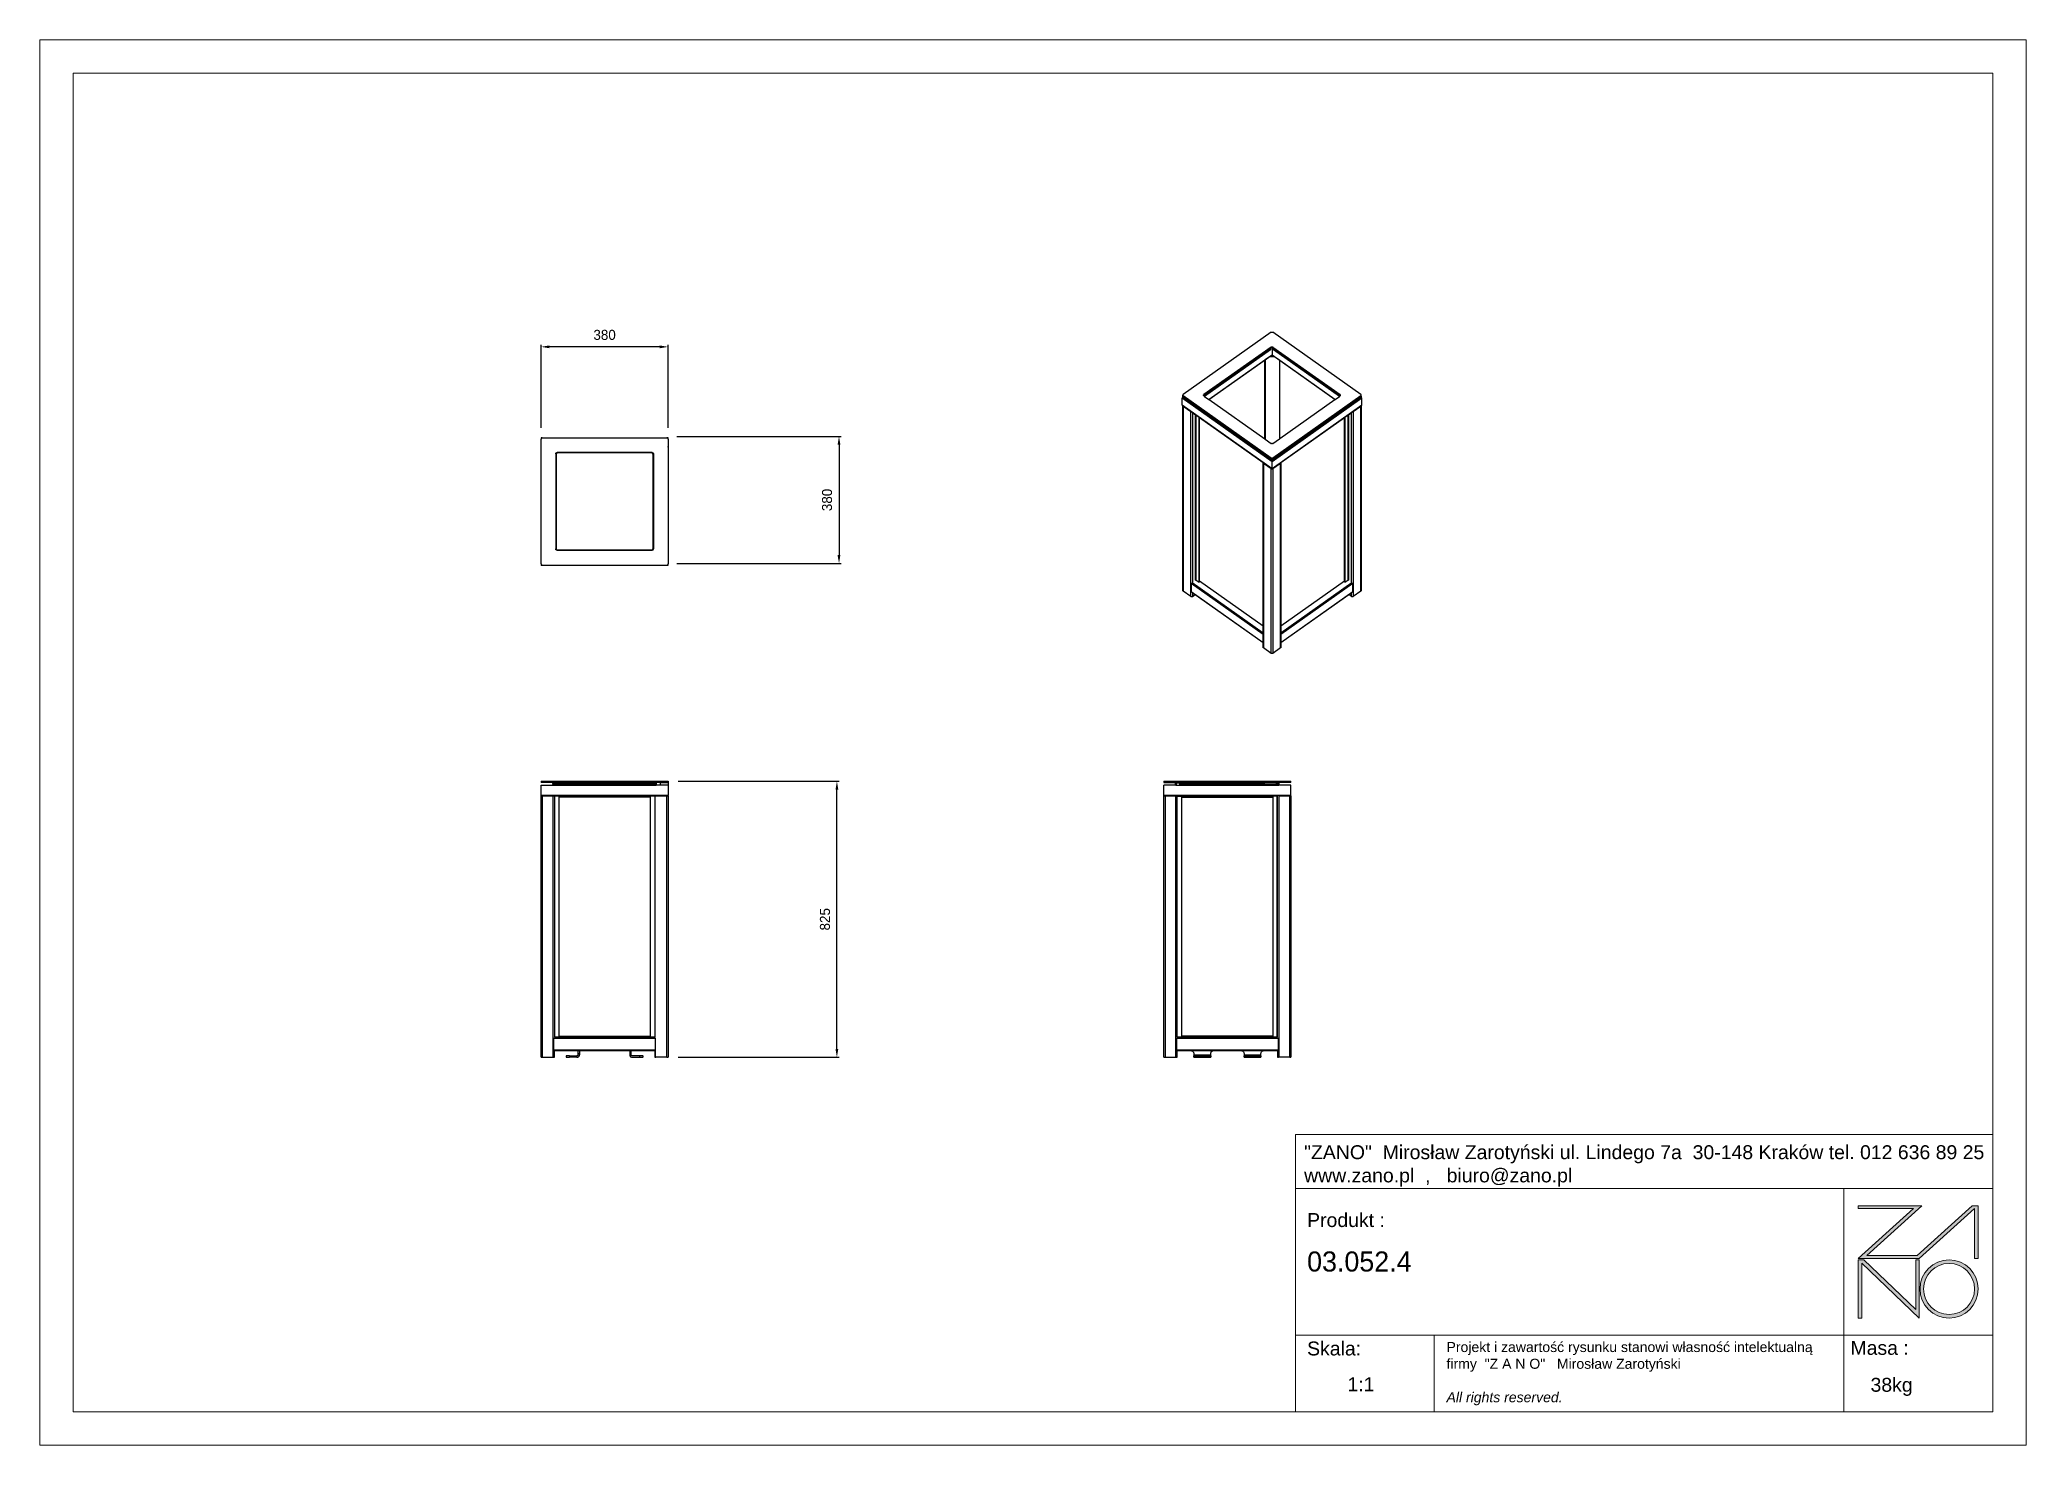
# Model space of a CAD drawing. Header units: centimetres. Extents: x -5131 to 809, y -2494 to 1706.
import ezdxf

# ---------------------------------------------------------------- set-up
doc = ezdxf.new("R2010")
doc.units = ezdxf.units.CM
doc.layers.add('tabelka', color=155, linetype='Continuous')
doc.dimstyles.new('1-1', dxfattribs={"dimtxt": 30, "dimasz": 25, "dimexe": 6.25, "dimexo": 30, "dimgap": 20.625, "dimtad": 1, "dimdec": 1, "dimtxsty": 'Standard', "dimcen": 0, "dimclrd": 2, "dimclre": 2, "dimclrt": 2, "dimadec": 0, "dimazin": 0, "dimtfac": 1, "dimtdec": 1, "dimtmove": 0, "dimatfit": 3, "dimfxl": 1, "dimarcsym": 0})

msp = doc.modelspace()

# ---------------------------------------------------------------- blocks, each defined once
blk = doc.blocks.new('zano')
at = {"layer": 'Defpoints', "lineweight": 5}
for points in [[(6270.2, 3716.2), (6270.2, 3707.4), (6434.8, 3707.4), (6270.2, 3558.4), (6452.4, 3558.4), (6617.9, 3708.2), (6617.9, 3558.4), (6628.6, 3558.4), (6628.6, 3716.2), (6610.7, 3716.2), (6446.1, 3567.2), (6295.4, 3567.2), (6459.9, 3716.2), (6270.2, 3716.2), (6270.2, 3707.4)], [(6270.2, 3554.4), (6286.2, 3554.4), (6441.7, 3405.6), (6441.7, 3554.4), (6452.4, 3554.4), (6452.4, 3380.5), (6281, 3544.6), (6281, 3380.5), (6270.2, 3380.5)]]:
    blk.add_hatch(color=251, dxfattribs=at).paths.add_polyline_path(points)
h = blk.add_hatch(color=251, dxfattribs=at)
h.paths.add_polyline_path([(6454.7, 3467.4, 1), (6628.6, 3467.4, 1)])
h.paths.add_polyline_path([(6617.9, 3467.4, -1), (6465.4, 3467.4, -1)], flags=16)
at = {"layer": 'Defpoints', "color": 251, "lineweight": 5}
blk.add_lwpolyline([(6434.8, 3707.4), (6270.2, 3558.4), (6452.4, 3558.4), (6617.9, 3708.2), (6617.9, 3558.4), (6628.6, 3558.4), (6628.6, 3716.2), (6610.7, 3716.2), (6446.1, 3567.2), (6295.4, 3567.2), (6459.9, 3716.2), (6270.2, 3716.2), (6270.2, 3707.4), (6432.1, 3707.4)], dxfattribs=at)
for points in [[(6270.2, 3716.2), (6270.2, 3707.4), (6434.8, 3707.4), (6270.2, 3558.4), (6452.4, 3558.4), (6617.9, 3708.2), (6617.9, 3558.4), (6628.6, 3558.4), (6628.6, 3716.2), (6610.7, 3716.2), (6446.1, 3567.2), (6295.4, 3567.2), (6459.9, 3716.2), (6270.2, 3716.2), (6270.2, 3707.4)], [(6270.2, 3554.4), (6286.2, 3554.4), (6441.7, 3405.6), (6441.7, 3554.4), (6452.4, 3554.4), (6452.4, 3380.5), (6281, 3544.6), (6281, 3380.5), (6270.2, 3380.5)]]:
    blk.add_lwpolyline(points, close=True, dxfattribs=at)
for radius in [87, 76.3]:
    blk.add_circle((6541.7, 3467.4), radius, dxfattribs=at)
blk = doc.blocks.new('TABELA')
at = {"layer": 'tabelka', "lineweight": 5}
for p, q in [((4587.4, 3929.4), (6672.4, 3929.4)), ((4587.4, 3767.6), (4587.4, 3929.4)), ((4587.4, 3929.4), (6672.4, 3929.4)), ((6226.5, 3767.6), (6226.5, 3329)), ((4587.4, 3329), (6672.4, 3329)), ((5001.6, 3329), (5001.6, 3100.4)), ((6226.5, 3329), (6226.5, 3100.4))]:
    blk.add_line(p, q, dxfattribs=at)
blk.add_lwpolyline([(4587.4, 3767.6), (6672.4, 3767.6), (6672.4, 3100.4), (4587.4, 3100.4)], close=True, dxfattribs=at)
blk.add_blockref('zano', (0, 0))
at = {"layer": 'tabelka', "lineweight": 5, "attachment_point": 1}
for s, insert, char_height, width in [('{\\fArial|b0|i0|c238|p34;"ZANO"  Mirosław Zarotyński ul. Lindego 7a  30-148 Kraków tel. 012 636 89 25\\Pwww.zano.pl  ,   biuro@zano.pl}', (4613, 3896.9), 41.595, 2040.38), ('{\\fArial|b0|i0|c238|p34;Produkt : }', (4622, 3694.1), 41.595, 265.273), ('{\\fCentury Gothic|b0|i0|c238|p34;03.052.4}', (4622, 3579.5), 60, 713.135), ('{\\fArial|b0|i0|c238|p34;Skala: }', (4622, 3310.3), 41.595, 191.675), ('{\\fArial|b0|i0|c238|p34;Masa :}', (6246.7, 3312.2), 41.595, 200.457), ('{\\fArial|b0|i0|c238|p34;1:1}', (4742.5, 3203.5), 41.595, 42.482), ('{\\fArial|b0|i0|c238|p34;38kg}', (6306.7, 3201.8), 41.595, 42.482)]:
    blk.add_mtext(s, dxfattribs=dict(at, insert=insert, char_height=char_height, width=width))
at = {"layer": 'tabelka', "color": 1, "lineweight": 5, "insert": (5038.9, 3308.9), "char_height": 30, "width": 1186.12, "attachment_point": 1}
blk.add_mtext('{\\fArial|b0|i0|c0|p34;Projekt i zawartość rysunku stanowi własność intelektualną firmy \\fArial|b0|i0|c238|p34; "Z A N O"   Mirosław Zarotyński\\fArial|b0|i1|c238|p34;\\P\\PAll rights reserved.}', dxfattribs=at)
blk = doc.blocks.new('*D9')
at = {"color": 0, "lineweight": -2}
for p, q in [((-3222.3, -509.7), (-2741.4, -509.7)), ((-2747.7, -1309.7), (-2747.7, -534.7)), ((-3222.3, -1334.7), (-2741.4, -1334.7))]:
    blk.add_line(p, q, dxfattribs=at)
at = {"color": 0}
for points in [[(-2743.5, -534.7), (-2751.9, -534.7), (-2747.7, -509.7)], [(-2751.9, -1309.7), (-2743.5, -1309.7), (-2747.7, -1334.7)]]:
    blk.add_solid(points, dxfattribs=at)
at = {"layer": 'Defpoints', "color": 0}
for p in [(-3252.3, -509.7), (-2747.7, -509.7), (-3252.3, -1334.7)]:
    blk.add_point(p, dxfattribs=at)
at = {"color": 0, "insert": (-2783.3, -922.2), "char_height": 30, "attachment_point": 5, "rotation": 90}
blk.add_mtext('825', dxfattribs=at)
blk = doc.blocks.new('*D10')
at = {"color": 0, "lineweight": -2}
for p, q in [((-3632.3, 546.3), (-3632.3, 794.6)), ((-3277.3, 788.3), (-3607.3, 788.3)), ((-3252.3, 546.3), (-3252.3, 794.6))]:
    blk.add_line(p, q, dxfattribs=at)
at = {"color": 0}
for points in [[(-3607.3, 792.5), (-3607.3, 784.1), (-3632.3, 788.3)], [(-3277.3, 784.1), (-3277.3, 792.5), (-3252.3, 788.3)]]:
    blk.add_solid(points, dxfattribs=at)
at = {"layer": 'Defpoints', "color": 0}
for p in [(-3632.3, 788.3), (-3632.3, 516.3), (-3252.3, 516.3)]:
    blk.add_point(p, dxfattribs=at)
at = {"color": 0, "insert": (-3442.3, 823.9), "char_height": 30, "attachment_point": 5}
blk.add_mtext('380', dxfattribs=at)
blk = doc.blocks.new('*D11')
at = {"color": 0, "lineweight": -2}
for p, q in [((-3225.9, 520.8), (-2735.2, 520.8)), ((-2741.4, 495.8), (-2741.4, 165.8)), ((-3225.9, 140.8), (-2735.2, 140.8))]:
    blk.add_line(p, q, dxfattribs=at)
at = {"color": 0}
for points in [[(-2737.3, 495.8), (-2745.6, 495.8), (-2741.4, 520.8)], [(-2745.6, 165.8), (-2737.3, 165.8), (-2741.4, 140.8)]]:
    blk.add_solid(points, dxfattribs=at)
at = {"layer": 'Defpoints', "color": 0}
for p in [(-3255.9, 520.8), (-3255.9, 140.8), (-2741.4, 140.8)]:
    blk.add_point(p, dxfattribs=at)
at = {"color": 0, "insert": (-2777.1, 330.8), "char_height": 30, "attachment_point": 5, "rotation": 90}
blk.add_mtext('380', dxfattribs=at)

# ---------------------------------------------------------------- dimensions: what is measured, and where the dimension line sits
at = {"color": 0}
dim = msp.add_linear_dim(base=(-3632.31, 788.31), p1=(-3252.31, 516.34), p2=(-3632.31, 516.34), dimstyle='1-1', override={"dimclrd": 0, "dimclre": 0, "dimclrt": 0}, dxfattribs=at)
dim.commit()
dim.dimension.update_dxf_attribs({"geometry": '*D10', "text_midpoint": (-3442.31, 823.93)})
for base, p1, p2, picture, middle in [((-2741.44, 140.77), (-3255.87, 520.77), (-3255.87, 140.77), '*D11', (-2777.07, 330.77)), ((-2747.69, -509.73), (-3252.31, -1334.73), (-3252.31, -509.73), '*D9', (-2783.32, -922.23))]:
    dim = msp.add_linear_dim(base=base, p1=p1, p2=p2, angle=90, dimstyle='1-1', override={"dimclrd": 0, "dimclre": 0, "dimclrt": 0}, dxfattribs=at)
    dim.commit()
    dim.dimension.update_dxf_attribs({"geometry": picture, "text_midpoint": middle})

# ---------------------------------------------------------------- linework, layer by layer
for p, q in [((-1449.53, 831.74), (-1712.57, 645.74)), ((-1449.53, 831.74), (-1448.92, 832.09)), ((-1448.92, 832.09), (-1448.23, 832.35)), ((-1448.23, 832.35), (-1447.48, 832.52)), ((-1447.48, 832.52), (-1446.7, 832.57)), ((-1446.7, 832.57), (-1445.92, 832.52)), ((-1445.92, 832.52), (-1445.17, 832.35)), ((-1445.17, 832.35), (-1444.48, 832.09)), ((-1444.48, 832.09), (-1443.87, 831.74)), ((-1180.83, 645.74), (-1443.87, 831.74)), ((-1449.53, 787.74), (-1650.34, 645.74)), ((-1450.3, 784.37), (-1650.34, 642.91)), ((-1450.14, 782.84), (-1650.02, 641.51)), ((-1451.12, 779.96), (-1648.47, 640.41)), ((-1451.23, 779.81), (-1648.42, 640.38)), ((-1451.16, 779.87), (-1451.23, 779.81)), ((-1451.12, 779.96), (-1451.16, 779.87)), ((-1451.12, 779.96), (-1450.14, 782.84)), ((-1449.53, 784.91), (-1450.3, 784.37)), ((-1450.13, 783.65), (-1450.3, 784.37)), ((-1450.14, 782.84), (-1450.13, 783.65)), ((-1449.53, 787.74), (-1448.92, 788.09)), ((-1448.92, 785.26), (-1449.53, 784.91)), ((-1448.92, 788.09), (-1448.23, 788.35)), ((-1448.23, 785.53), (-1448.92, 785.26)), ((-1448.23, 788.35), (-1447.48, 788.52)), ((-1447.48, 785.69), (-1448.23, 785.53)), ((-1447.48, 788.52), (-1446.7, 788.57)), ((-1446.7, 785.74), (-1447.48, 785.69)), ((-1446.7, 788.57), (-1445.92, 788.52)), ((-1445.92, 785.69), (-1446.7, 785.74)), ((-1446.7, 785.74), (-1446.7, 764.61)), ((-1445.92, 788.52), (-1445.17, 788.35)), ((-1445.17, 785.53), (-1445.92, 785.69)), ((-1445.17, 788.35), (-1444.48, 788.09)), ((-1444.48, 785.26), (-1445.17, 785.53)), ((-1444.48, 788.09), (-1443.87, 787.74)), ((-1443.87, 784.91), (-1444.48, 785.26)), ((-1443.87, 787.74), (-1243.05, 645.74)), ((-1443.87, 784.91), (-1443.1, 784.37)), ((-1443.26, 783.65), (-1443.1, 784.37)), ((-1443.26, 782.84), (-1443.26, 783.65)), ((-1442.28, 779.96), (-1443.26, 782.84)), ((-1243.38, 641.51), (-1443.26, 782.84)), ((-1443.1, 784.37), (-1243.05, 642.91)), ((-1442.28, 779.96), (-1442.23, 779.87)), ((-1244.93, 640.41), (-1442.28, 779.96)), ((-1442.23, 779.87), (-1442.16, 779.81)), ((-1244.98, 640.38), (-1442.16, 779.81)), ((-1635.4, 631.18), (-1446.7, 764.61)), ((-1468.62, 748.25), (-1634.8, 630.75)), ((-1467.2, 749.25), (-1468.62, 748.25)), ((-1468.62, 513.24), (-1468.62, 748.25)), ((-1454.39, 758.32), (-1467.2, 749.25)), ((-1467.2, 749.25), (-1467.2, 512.24)), ((-1452.39, 759.73), (-1454.39, 758.32)), ((-1439, 758.32), (-1454.39, 758.32)), ((-1447.97, 762.85), (-1452.39, 759.73)), ((-1452.39, 759.73), (-1447.97, 759.73)), ((-1447.87, 762.92), (-1447.97, 762.85)), ((-1447.97, 759.73), (-1447.97, 762.85)), ((-1447.97, 759.73), (-1447.87, 759.73)), ((-1447.66, 763.08), (-1447.87, 762.92)), ((-1447.87, 759.73), (-1447.66, 759.73)), ((-1447.29, 763.33), (-1447.66, 763.08)), ((-1447.66, 759.73), (-1447.29, 759.73)), ((-1446.9, 763.61), (-1447.29, 763.33)), ((-1447.29, 759.73), (-1446.9, 759.73)), ((-1446.7, 763.75), (-1446.9, 763.61)), ((-1446.9, 759.73), (-1446.5, 759.73)), ((-1446.7, 764.61), (-1446.7, 764.24)), ((-1446.7, 764.61), (-1257.99, 631.18)), ((-1446.7, 764.24), (-1446.7, 763.96)), ((-1446.7, 763.96), (-1446.7, 763.8)), ((-1446.7, 763.8), (-1446.7, 763.75)), ((-1446.5, 763.61), (-1446.7, 763.75)), ((-1446.1, 763.33), (-1446.5, 763.61)), ((-1446.5, 759.73), (-1446.1, 759.73)), ((-1445.74, 763.08), (-1446.1, 763.33)), ((-1446.1, 759.73), (-1445.74, 759.73)), ((-1445.43, 762.85), (-1445.74, 763.08)), ((-1445.74, 759.73), (-1445.43, 759.73)), ((-1445.43, 762.85), (-1445.43, 759.73)), ((-1441, 759.73), (-1445.43, 762.85)), ((-1445.43, 759.73), (-1441, 759.73)), ((-1439, 758.32), (-1441, 759.73)), ((-1424.61, 748.13), (-1439, 758.32)), ((-1424.61, 748.13), (-1424.61, 513.36)), ((-1423.19, 747.13), (-1424.61, 748.13)), ((-1423.19, 514.36), (-1423.19, 747.13)), ((-1258.6, 630.75), (-1423.19, 747.13)), ((-1711.65, 638.26), (-1715.4, 635.62)), ((-1715.4, 635.62), (-1712.57, 635.62)), ((-1715.4, 614.61), (-1715.4, 635.62)), ((-1715.4, 635.62), (-1446.7, 445.62)), ((-1715.33, 614.19), (-1715.4, 614.61)), ((-1715.4, 614.61), (-1446.7, 424.61)), ((-1715.14, 613.78), (-1715.33, 614.19)), ((-1714.81, 613.39), (-1715.14, 613.78)), ((-1714.37, 613.03), (-1714.81, 613.39)), ((-1714.37, 613.03), (-1713.82, 612.64)), ((-1713.82, 60.38), (-1713.82, 612.64)), ((-1713.82, 612.64), (-1713.79, 612.63)), ((-1713.79, 612.63), (-1687.61, 594.12)), ((-1713.79, 612.63), (-1713.78, 612.55)), ((-1713.78, 612.55), (-1713.64, 612.14)), ((-1713.67, 644.29), (-1713.74, 643.74)), ((-1713.74, 640.91), (-1713.74, 643.74)), ((-1713.74, 643.74), (-1713.67, 643.19)), ((-1713.67, 640.36), (-1713.74, 640.91)), ((-1713.44, 644.82), (-1713.67, 644.29)), ((-1713.67, 643.19), (-1713.44, 642.66)), ((-1713.44, 639.83), (-1713.67, 640.36)), ((-1713.64, 612.14), (-1713.41, 611.76)), ((-1713.07, 645.31), (-1713.44, 644.82)), ((-1713.44, 642.66), (-1713.07, 642.17)), ((-1713.07, 639.34), (-1713.44, 639.83)), ((-1713.41, 611.76), (-1713.1, 611.4)), ((-1713.1, 611.4), (-1712.71, 611.08)), ((-1712.57, 645.74), (-1713.07, 645.31)), ((-1713.07, 642.17), (-1712.57, 641.74)), ((-1712.57, 638.91), (-1713.07, 639.34)), ((-1712.71, 611.08), (-1689.8, 594.88)), ((-1712.71, 611.08), (-1712.71, 58.48)), ((-1449.53, 455.74), (-1712.57, 641.74)), ((-1711.65, 638.26), (-1712.57, 638.91)), ((-1710.24, 637.26), (-1712.57, 635.62)), ((-1712.57, 635.62), (-1697.72, 625.11)), ((-1710.24, 637.26), (-1711.65, 638.26)), ((-1695.38, 626.76), (-1710.24, 637.26)), ((-1697.72, 625.11), (-1695.38, 626.76)), ((-1697.72, 625.11), (-1697.48, 624.95)), ((-1697.48, 624.95), (-1697.2, 624.75)), ((-1697.2, 624.75), (-1696.88, 624.52)), ((-1696.88, 624.52), (-1696.53, 624.28)), ((-1696.53, 624.28), (-1696.18, 624.03)), ((-1696.18, 624.03), (-1695.85, 623.79)), ((-1695.85, 623.79), (-1695.54, 623.58)), ((-1693.21, 625.22), (-1695.54, 623.58)), ((-1695.54, 623.58), (-1681.06, 613.34)), ((-1695.15, 626.6), (-1695.38, 626.76)), ((-1694.87, 626.4), (-1695.15, 626.6)), ((-1694.55, 626.17), (-1694.87, 626.4)), ((-1694.2, 625.92), (-1694.55, 626.17)), ((-1693.85, 625.68), (-1694.2, 625.92)), ((-1693.52, 625.44), (-1693.85, 625.68)), ((-1693.21, 625.22), (-1693.52, 625.44)), ((-1676.4, 613.34), (-1693.21, 625.22)), ((-1689.8, 42.28), (-1689.8, 594.88)), ((-1689.8, 594.88), (-1689.35, 594.6)), ((-1689.35, 594.6), (-1688.84, 594.38)), ((-1688.84, 594.38), (-1688.29, 594.22)), ((-1688.29, 594.22), (-1687.71, 594.12)), ((-1687.71, 594.12), (-1687.61, 594.12)), ((-1687.61, 594.12), (-1687.11, 593.74)), ((-1681.06, 613.34), (-1676.4, 613.34)), ((-1681.06, 613.34), (-1446.7, 447.62)), ((-1449.53, 452.91), (-1676.4, 613.34)), ((-1651.52, 643.74), (-1651.44, 644.29)), ((-1651.44, 643.19), (-1651.52, 643.74)), ((-1651.44, 644.29), (-1651.21, 644.82)), ((-1651.21, 642.66), (-1651.44, 643.19)), ((-1651.21, 644.82), (-1650.84, 645.31)), ((-1650.96, 642.33), (-1651.21, 642.66)), ((-1650.84, 642.48), (-1650.96, 642.33)), ((-1650.84, 642.17), (-1650.96, 642.33)), ((-1650.84, 645.31), (-1650.34, 645.74)), ((-1650.34, 642.91), (-1650.84, 642.48)), ((-1650.34, 641.74), (-1650.84, 642.17)), ((-1650.34, 641.74), (-1650.02, 641.51)), ((-1650.02, 641.51), (-1648.47, 640.41)), ((-1648.47, 640.41), (-1648.42, 640.38)), ((-1648.42, 640.38), (-1635.4, 631.18)), ((-1635.4, 631.18), (-1635.14, 630.99)), ((-1635.14, 630.99), (-1634.95, 630.85)), ((-1634.95, 630.85), (-1634.83, 630.77)), ((-1634.83, 630.77), (-1634.8, 630.75)), ((-1634.8, 630.75), (-1468.62, 513.24)), ((-1446.7, 445.62), (-1178, 635.62)), ((-1446.7, 424.61), (-1178, 614.61)), ((-1446.7, 447.62), (-1212.33, 613.34)), ((-1180.83, 641.74), (-1443.87, 455.74)), ((-1217, 613.34), (-1443.87, 452.91)), ((-1423.19, 514.36), (-1258.6, 630.75)), ((-1258.6, 630.75), (-1258.56, 630.77)), ((-1258.56, 630.77), (-1258.45, 630.85)), ((-1258.45, 630.85), (-1258.26, 630.99)), ((-1258.26, 630.99), (-1257.99, 631.18)), ((-1257.99, 631.18), (-1244.98, 640.38)), ((-1244.98, 640.38), (-1244.93, 640.41)), ((-1244.93, 640.41), (-1243.38, 641.51)), ((-1243.38, 641.51), (-1243.05, 641.74)), ((-1242.55, 645.31), (-1243.05, 645.74)), ((-1243.05, 642.91), (-1242.55, 642.48)), ((-1243.05, 641.74), (-1242.55, 642.17)), ((-1242.18, 644.82), (-1242.55, 645.31)), ((-1242.55, 642.48), (-1242.44, 642.33)), ((-1242.55, 642.17), (-1242.44, 642.33)), ((-1242.44, 642.33), (-1242.18, 642.66)), ((-1241.96, 644.29), (-1242.18, 644.82)), ((-1242.18, 642.66), (-1241.96, 643.19)), ((-1241.88, 643.74), (-1241.96, 644.29)), ((-1241.96, 643.19), (-1241.88, 643.74)), ((-1200.18, 625.22), (-1217, 613.34)), ((-1212.33, 613.34), (-1217, 613.34)), ((-1212.33, 613.34), (-1197.85, 623.58)), ((-1206.28, 593.75), (-1205.79, 594.12)), ((-1205.79, 594.12), (-1205.76, 594.12)), ((-1205.76, 594.12), (-1179.61, 612.63)), ((-1205.76, 594.12), (-1205.69, 594.12)), ((-1205.69, 594.12), (-1205.11, 594.22)), ((-1205.11, 594.22), (-1204.56, 594.38)), ((-1204.56, 594.38), (-1204.05, 594.6)), ((-1204.05, 594.6), (-1203.59, 594.88)), ((-1203.59, 594.88), (-1180.68, 611.08)), ((-1203.59, 594.88), (-1203.59, 42.28)), ((-1199.88, 625.44), (-1200.18, 625.22)), ((-1197.85, 623.58), (-1200.18, 625.22)), ((-1199.54, 625.68), (-1199.88, 625.44)), ((-1199.19, 625.92), (-1199.54, 625.68)), ((-1198.85, 626.17), (-1199.19, 625.92)), ((-1198.53, 626.4), (-1198.85, 626.17)), ((-1198.24, 626.6), (-1198.53, 626.4)), ((-1198.01, 626.76), (-1198.24, 626.6)), ((-1183.16, 637.26), (-1198.01, 626.76)), ((-1198.01, 626.76), (-1195.68, 625.11)), ((-1197.85, 623.58), (-1197.55, 623.79)), ((-1197.55, 623.79), (-1197.21, 624.03)), ((-1197.21, 624.03), (-1196.86, 624.28)), ((-1196.86, 624.28), (-1196.52, 624.52)), ((-1196.52, 624.52), (-1196.2, 624.75)), ((-1196.2, 624.75), (-1195.91, 624.95)), ((-1195.91, 624.95), (-1195.68, 625.11)), ((-1195.68, 625.11), (-1180.83, 635.62)), ((-1188.13, 633.75), (-1185.8, 632.1)), ((-1181.74, 638.26), (-1183.16, 637.26)), ((-1180.83, 635.62), (-1183.16, 637.26)), ((-1180.83, 638.91), (-1181.74, 638.26)), ((-1178, 635.62), (-1181.74, 638.26)), ((-1180.33, 645.31), (-1180.83, 645.74)), ((-1180.83, 641.74), (-1180.33, 642.17)), ((-1180.33, 639.34), (-1180.83, 638.91)), ((-1178, 635.62), (-1180.83, 635.62)), ((-1180.68, 611.08), (-1180.3, 611.4)), ((-1180.68, 58.48), (-1180.68, 611.08)), ((-1179.96, 644.82), (-1180.33, 645.31)), ((-1180.33, 642.17), (-1179.96, 642.66)), ((-1179.96, 639.83), (-1180.33, 639.34)), ((-1180.3, 611.4), (-1179.99, 611.76)), ((-1179.99, 611.76), (-1179.76, 612.14)), ((-1179.73, 644.29), (-1179.96, 644.82)), ((-1179.96, 642.66), (-1179.73, 643.19)), ((-1179.73, 640.36), (-1179.96, 639.83)), ((-1179.76, 612.14), (-1179.62, 612.55)), ((-1179.65, 643.74), (-1179.73, 644.29)), ((-1179.73, 643.19), (-1179.65, 643.74)), ((-1179.65, 640.91), (-1179.73, 640.36)), ((-1179.65, 640.91), (-1179.65, 643.74)), ((-1179.62, 612.55), (-1179.61, 612.63)), ((-1179.61, 612.63), (-1179.57, 612.64)), ((-1179.57, 612.64), (-1179.02, 613.03)), ((-1179.57, 60.38), (-1179.57, 612.64)), ((-1179.02, 613.03), (-1178.58, 613.39)), ((-1178.58, 613.39), (-1178.26, 613.78)), ((-1178.26, 613.78), (-1178.06, 614.19)), ((-1178.06, 614.19), (-1178, 614.61)), ((-1178, 614.61), (-1178, 635.62)), ((-1687.11, 593.74), (-1686.52, 593.33)), ((-1686.52, 593.33), (-1685.94, 592.92)), ((-1685.94, 592.92), (-1685.39, 592.54)), ((-1685.39, 592.54), (-1684.88, 592.18)), ((-1684.88, 592.18), (-1684.43, 591.85)), ((-1684.43, 591.85), (-1684.43, 84.7)), ((-1684.43, 591.85), (-1675.66, 585.65)), ((-1675.66, 90.9), (-1675.66, 585.65)), ((-1675.66, 585.65), (-1675.34, 585.43)), ((-1675.34, 585.43), (-1674.98, 585.18)), ((-1674.98, 585.18), (-1674.59, 584.9)), ((-1674.59, 584.9), (-1674.19, 584.61)), ((-1674.19, 584.61), (-1673.79, 584.33)), ((-1673.79, 584.33), (-1673.43, 584.08)), ((-1673.43, 584.08), (-1673.11, 583.85)), ((-1673.11, 90.9), (-1673.11, 583.85)), ((-1673.11, 583.85), (-1664.49, 577.75)), ((-1664.49, 84.8), (-1664.49, 577.75)), ((-1664.49, 577.75), (-1663.07, 576.75)), ((-1663.07, 87.93), (-1663.07, 576.75)), ((-1663.07, 576.75), (-1473.41, 442.64)), ((-1419.99, 442.63), (-1230.32, 576.75)), ((-1230.32, 576.75), (-1228.91, 577.75)), ((-1230.32, 87.93), (-1230.32, 576.75)), ((-1228.91, 577.75), (-1220.28, 583.85)), ((-1228.91, 577.75), (-1228.91, 84.8)), ((-1220.28, 583.85), (-1219.97, 584.08)), ((-1220.28, 583.85), (-1220.28, 90.9)), ((-1219.97, 584.08), (-1219.6, 584.33)), ((-1219.6, 584.33), (-1219.21, 584.61)), ((-1219.21, 584.61), (-1218.81, 584.9)), ((-1218.81, 584.9), (-1218.42, 585.18)), ((-1218.42, 585.18), (-1218.05, 585.43)), ((-1218.05, 585.43), (-1217.74, 585.65)), ((-1217.74, 585.65), (-1208.97, 591.85)), ((-1217.74, 585.65), (-1217.74, 90.9)), ((-1208.97, 591.85), (-1208.52, 592.18)), ((-1208.97, 84.7), (-1208.97, 591.85)), ((-1208.52, 592.18), (-1208.01, 592.54)), ((-1208.01, 592.54), (-1207.46, 592.92)), ((-1207.46, 592.92), (-1206.88, 593.33)), ((-1206.88, 593.33), (-1206.28, 593.75)), ((-3632.31, 516.34), (-3631.14, 515.16)), ((-3628.51, 516.34), (-3632.31, 516.34)), ((-3632.31, 516.34), (-3632.31, 512.54)), ((-3632.23, 513.12), (-3632.31, 512.54)), ((-3632.31, 140.14), (-3632.31, 512.54)), ((-3632, 513.87), (-3632.23, 513.12)), ((-3631.64, 514.56), (-3632, 513.87)), ((-3631.14, 515.16), (-3631.64, 514.56)), ((-3630.53, 515.66), (-3631.14, 515.16)), ((-3629.84, 516.03), (-3630.53, 515.66)), ((-3629.09, 516.26), (-3629.84, 516.03)), ((-3628.51, 516.34), (-3629.09, 516.26)), ((-3628.51, 516.34), (-3256.11, 516.34)), ((-3256.11, 516.34), (-3255.53, 516.26)), ((-3252.31, 516.34), (-3256.11, 516.34)), ((-3255.53, 516.26), (-3254.78, 516.03)), ((-3254.78, 516.03), (-3254.09, 515.66)), ((-3254.09, 515.66), (-3253.48, 515.16)), ((-3252.31, 516.34), (-3253.48, 515.16)), ((-3252.98, 514.56), (-3253.48, 515.16)), ((-3252.98, 514.56), (-3252.61, 513.87)), ((-3252.39, 513.12), (-3252.61, 513.87)), ((-3252.31, 512.54), (-3252.39, 513.12)), ((-3252.31, 512.54), (-3252.31, 516.34)), ((-3252.31, 512.54), (-3252.31, 140.14)), ((-3252.31, 488.45), (-3252.31, 490.45)), ((-1468.62, 513.24), (-1467.2, 512.24)), ((-1467.2, 512.24), (-1449.53, 499.74)), ((-1448.92, 499.39), (-1449.53, 499.74)), ((-1448.23, 499.13), (-1448.92, 499.39)), ((-1447.48, 498.97), (-1448.23, 499.13)), ((-1446.7, 498.91), (-1447.48, 498.97)), ((-1445.92, 498.97), (-1446.7, 498.91)), ((-1445.17, 499.13), (-1445.92, 498.97)), ((-1444.48, 499.39), (-1445.17, 499.13)), ((-1443.87, 499.74), (-1444.48, 499.39)), ((-1443.87, 499.74), (-1424.61, 513.36)), ((-1424.61, 513.36), (-1423.19, 514.36)), ((-3588.31, 468.34), (-3588.23, 469.12)), ((-3588.31, 468.34), (-3588.31, 184.34)), ((-3588.23, 469.12), (-3588, 469.87)), ((-3588, 469.87), (-3587.64, 470.56)), ((-3587.64, 470.56), (-3587.14, 471.16)), ((-3587.23, 467.2), (-3587.31, 466.34)), ((-3587.31, 466.34), (-3587.31, 186.34)), ((-3587.01, 468.05), (-3587.23, 467.2)), ((-3587.14, 471.16), (-3586.53, 471.66)), ((-3586.64, 468.84), (-3587.01, 468.05)), ((-3586.14, 469.55), (-3586.64, 468.84)), ((-3586.53, 471.66), (-3585.84, 472.03)), ((-3585.52, 470.17), (-3586.14, 469.55)), ((-3585.84, 472.03), (-3585.09, 472.26)), ((-3584.81, 470.67), (-3585.52, 470.17)), ((-3585.09, 472.26), (-3584.31, 472.34)), ((-3584.02, 471.03), (-3584.81, 470.67)), ((-3521.31, 472.34), (-3584.31, 472.34)), ((-3583.18, 471.26), (-3584.02, 471.03)), ((-3582.31, 471.34), (-3583.18, 471.26)), ((-3521.31, 471.34), (-3582.31, 471.34)), ((-3521.31, 471.34), (-3521.31, 472.34)), ((-3521.19, 472.34), (-3521.31, 472.34)), ((-3521.19, 471.34), (-3521.31, 471.34)), ((-3521.19, 472.34), (-3521.19, 471.34)), ((-3520.85, 472.34), (-3521.19, 472.34)), ((-3520.85, 471.34), (-3521.19, 471.34)), ((-3520.85, 472.34), (-3520.85, 471.34)), ((-3520.29, 472.34), (-3520.85, 472.34)), ((-3520.29, 471.34), (-3520.85, 471.34)), ((-3520.29, 472.34), (-3520.29, 471.34)), ((-3519.53, 472.34), (-3520.29, 472.34)), ((-3519.53, 471.34), (-3520.29, 471.34)), ((-3519.53, 472.34), (-3519.53, 471.34)), ((-3518.59, 472.34), (-3519.53, 472.34)), ((-3518.59, 471.34), (-3519.53, 471.34)), ((-3518.59, 472.34), (-3518.59, 471.34)), ((-3517.51, 472.34), (-3518.59, 472.34)), ((-3517.51, 471.34), (-3518.59, 471.34)), ((-3517.51, 471.34), (-3517.51, 472.34)), ((-3516.31, 472.34), (-3517.51, 472.34)), ((-3516.31, 471.34), (-3517.51, 471.34)), ((-3516.31, 472.34), (-3516.31, 471.34)), ((-3515.03, 472.34), (-3516.31, 472.34)), ((-3515.03, 471.34), (-3516.31, 471.34)), ((-3515.03, 471.34), (-3515.03, 472.34)), ((-3513.71, 472.34), (-3515.03, 472.34)), ((-3513.71, 471.34), (-3515.03, 471.34)), ((-3513.71, 471.34), (-3513.71, 472.34)), ((-3496.31, 472.34), (-3513.71, 472.34)), ((-3496.31, 471.34), (-3513.71, 471.34)), ((-3496.31, 471.34), (-3496.31, 472.34)), ((-3388.31, 472.34), (-3496.31, 472.34)), ((-3388.31, 471.34), (-3496.31, 471.34)), ((-3388.31, 472.34), (-3388.31, 471.34)), ((-3370.91, 472.34), (-3388.31, 472.34)), ((-3370.91, 471.34), (-3388.31, 471.34)), ((-3370.91, 472.34), (-3370.91, 471.34)), ((-3369.59, 472.34), (-3370.91, 472.34)), ((-3369.59, 471.34), (-3370.91, 471.34)), ((-3369.59, 472.34), (-3369.59, 471.34)), ((-3368.31, 472.34), (-3369.59, 472.34)), ((-3368.31, 471.34), (-3369.59, 471.34)), ((-3368.31, 471.34), (-3368.31, 472.34)), ((-3367.11, 472.34), (-3368.31, 472.34)), ((-3367.11, 471.34), (-3368.31, 471.34)), ((-3367.11, 472.34), (-3367.11, 471.34)), ((-3366.02, 472.34), (-3367.11, 472.34)), ((-3366.02, 471.34), (-3367.11, 471.34)), ((-3366.02, 471.34), (-3366.02, 472.34)), ((-3365.09, 472.34), (-3366.02, 472.34)), ((-3365.09, 471.34), (-3366.02, 471.34)), ((-3365.09, 471.34), (-3365.09, 472.34)), ((-3364.33, 472.34), (-3365.09, 472.34)), ((-3364.33, 471.34), (-3365.09, 471.34)), ((-3364.33, 471.34), (-3364.33, 472.34)), ((-3363.77, 472.34), (-3364.33, 472.34)), ((-3363.77, 471.34), (-3364.33, 471.34)), ((-3363.77, 471.34), (-3363.77, 472.34)), ((-3363.42, 472.34), (-3363.77, 472.34)), ((-3363.42, 471.34), (-3363.77, 471.34)), ((-3363.42, 471.34), (-3363.42, 472.34)), ((-3363.31, 472.34), (-3363.42, 472.34)), ((-3363.31, 471.34), (-3363.42, 471.34)), ((-3363.31, 471.34), (-3363.31, 472.34)), ((-3300.31, 472.34), (-3363.31, 472.34)), ((-3302.31, 471.34), (-3363.31, 471.34)), ((-3301.44, 471.26), (-3302.31, 471.34)), ((-3301.44, 471.26), (-3300.6, 471.03)), ((-3299.81, 470.67), (-3300.6, 471.03)), ((-3300.31, 472.34), (-3299.53, 472.26)), ((-3299.81, 470.67), (-3299.1, 470.17)), ((-3299.53, 472.26), (-3298.78, 472.03)), ((-3299.1, 470.17), (-3298.48, 469.55)), ((-3298.78, 472.03), (-3298.09, 471.66)), ((-3297.98, 468.84), (-3298.48, 469.55)), ((-3298.09, 471.66), (-3297.48, 471.16)), ((-3297.61, 468.05), (-3297.98, 468.84)), ((-3297.39, 467.2), (-3297.61, 468.05)), ((-3297.48, 471.16), (-3296.98, 470.56)), ((-3297.39, 467.2), (-3297.31, 466.34)), ((-3297.31, 186.34), (-3297.31, 466.34)), ((-3296.98, 470.56), (-3296.61, 469.87)), ((-3296.61, 469.87), (-3296.39, 469.12)), ((-3296.39, 469.12), (-3296.31, 468.34)), ((-3296.31, 468.34), (-3296.31, 184.34)), ((-1473.41, -46.19), (-1473.41, 442.64)), ((-1473.41, 442.64), (-1473.37, 442.63)), ((-1473.37, 442.63), (-1447.19, 424.12)), ((-1473.37, 442.63), (-1473.36, 442.55)), ((-1473.36, 442.55), (-1473.22, 442.14)), ((-1473.22, 442.14), (-1472.99, 441.76)), ((-1472.99, 441.76), (-1472.68, 441.4)), ((-1472.68, 441.4), (-1472.3, 441.08)), ((-1472.3, 441.08), (-1449.39, 424.88)), ((-1472.3, 441.08), (-1472.3, -111.52)), ((-1448.92, 455.39), (-1449.53, 455.74)), ((-1449.53, 452.91), (-1448.92, 452.56)), ((-1449.39, -127.72), (-1449.39, 424.88)), ((-1449.39, 424.88), (-1448.93, 424.6)), ((-1448.93, 424.6), (-1448.42, 424.38)), ((-1448.23, 455.13), (-1448.92, 455.39)), ((-1448.92, 452.56), (-1448.23, 452.3)), ((-1448.42, 424.38), (-1447.87, 424.22)), ((-1447.48, 454.97), (-1448.23, 455.13)), ((-1448.23, 452.3), (-1447.48, 452.14)), ((-1447.87, 424.22), (-1447.29, 424.12)), ((-1446.7, 454.91), (-1447.48, 454.97)), ((-1447.48, 452.14), (-1446.7, 452.08)), ((-1447.29, 424.12), (-1447.19, 424.12)), ((-1447.19, 424.12), (-1446.7, 423.75)), ((-1445.92, 454.97), (-1446.7, 454.91)), ((-1446.7, 452.08), (-1445.92, 452.14)), ((-1446.7, 447.62), (-1446.7, 452.08)), ((-1446.7, 445.62), (-1446.7, 447.62)), ((-1446.7, 424.61), (-1446.7, 445.62)), ((-1446.7, 424.24), (-1446.7, 424.61)), ((-1446.7, 423.96), (-1446.7, 424.24)), ((-1446.7, 423.75), (-1446.2, 424.12)), ((-1446.7, 423.8), (-1446.7, 423.96)), ((-1446.7, 423.75), (-1446.7, 423.8)), ((-1446.2, 424.12), (-1446.18, 424.12)), ((-1446.18, 424.12), (-1420.03, 442.63)), ((-1446.18, 424.12), (-1446.1, 424.12)), ((-1446.1, 424.12), (-1445.52, 424.22)), ((-1445.17, 455.13), (-1445.92, 454.97)), ((-1445.92, 452.14), (-1445.17, 452.3)), ((-1445.52, 424.22), (-1444.97, 424.38)), ((-1444.48, 455.39), (-1445.17, 455.13)), ((-1445.17, 452.3), (-1444.48, 452.56)), ((-1444.97, 424.38), (-1444.46, 424.6)), ((-1443.87, 455.74), (-1444.48, 455.39)), ((-1444.48, 452.56), (-1443.87, 452.91)), ((-1444.46, 424.6), (-1444.01, 424.88)), ((-1444.01, 424.88), (-1421.1, 441.08)), ((-1444.01, 424.88), (-1444.01, -127.72)), ((-1421.1, 441.08), (-1420.71, 441.4)), ((-1421.1, -111.52), (-1421.1, 441.08)), ((-1420.71, 441.4), (-1420.4, 441.76)), ((-1420.4, 441.76), (-1420.17, 442.14)), ((-1420.17, 442.14), (-1420.03, 442.55)), ((-1420.03, 442.55), (-1420.03, 442.63)), ((-1420.03, 442.63), (-1419.99, 442.63)), ((-1419.99, 442.63), (-1419.99, -46.19)), ((-3588.23, 183.55), (-3588.31, 184.34)), ((-3588, 182.8), (-3588.23, 183.55)), ((-3587.64, 182.11), (-3588, 182.8)), ((-3587.14, 181.51), (-3587.64, 182.11)), ((-3587.31, 186.34), (-3587.23, 185.47)), ((-3587.23, 185.47), (-3587.01, 184.62)), ((-3586.53, 181.01), (-3587.14, 181.51)), ((-3587.01, 184.62), (-3586.64, 183.84)), ((-3586.64, 183.84), (-3586.14, 183.12)), ((-3585.84, 180.64), (-3586.53, 181.01)), ((-3586.14, 183.12), (-3585.52, 182.5)), ((-3585.09, 180.41), (-3585.84, 180.64)), ((-3585.52, 182.5), (-3584.81, 182)), ((-3584.31, 180.34), (-3585.09, 180.41)), ((-3584.81, 182), (-3584.02, 181.64)), ((-3584.31, 180.34), (-3521.31, 180.34)), ((-3584.02, 181.64), (-3583.18, 181.41)), ((-3583.18, 181.41), (-3582.31, 181.34)), ((-3582.31, 181.34), (-3521.31, 181.34)), ((-3521.31, 181.34), (-3521.31, 180.34)), ((-3521.31, 181.34), (-3521.19, 181.34)), ((-3521.31, 180.34), (-3521.19, 180.34)), ((-3521.19, 181.34), (-3521.19, 180.34)), ((-3521.19, 181.34), (-3520.85, 181.34)), ((-3521.19, 180.34), (-3520.85, 180.34)), ((-3520.85, 181.34), (-3520.85, 180.34)), ((-3520.85, 181.34), (-3520.29, 181.34)), ((-3520.85, 180.34), (-3520.29, 180.34)), ((-3520.29, 181.34), (-3520.29, 180.34)), ((-3520.29, 181.34), (-3519.53, 181.34)), ((-3520.29, 180.34), (-3519.53, 180.34)), ((-3519.53, 181.34), (-3519.53, 180.34)), ((-3519.53, 181.34), (-3518.59, 181.34)), ((-3519.53, 180.34), (-3518.59, 180.34)), ((-3518.59, 181.34), (-3518.59, 180.34)), ((-3518.59, 181.34), (-3517.51, 181.34)), ((-3518.59, 180.34), (-3517.51, 180.34)), ((-3517.51, 180.34), (-3517.51, 181.34)), ((-3517.51, 181.34), (-3516.31, 181.34)), ((-3517.51, 180.34), (-3516.31, 180.34)), ((-3516.31, 181.34), (-3516.31, 180.34)), ((-3516.31, 181.34), (-3515.03, 181.34)), ((-3516.31, 180.34), (-3515.03, 180.34)), ((-3515.03, 180.34), (-3515.03, 181.34)), ((-3515.03, 181.34), (-3513.71, 181.34)), ((-3515.03, 180.34), (-3513.71, 180.34)), ((-3513.71, 180.34), (-3513.71, 181.34)), ((-3513.71, 181.34), (-3496.31, 181.34)), ((-3513.71, 180.34), (-3496.31, 180.34)), ((-3496.31, 180.34), (-3496.31, 181.34)), ((-3496.31, 181.34), (-3388.31, 181.34)), ((-3496.31, 180.34), (-3388.31, 180.34)), ((-3388.31, 181.34), (-3388.31, 180.34)), ((-3388.31, 181.34), (-3370.91, 181.34)), ((-3388.31, 180.34), (-3370.91, 180.34)), ((-3370.91, 181.34), (-3370.91, 180.34)), ((-3370.91, 181.34), (-3369.59, 181.34)), ((-3370.91, 180.34), (-3369.59, 180.34)), ((-3369.59, 181.34), (-3369.59, 180.34)), ((-3369.59, 181.34), (-3368.31, 181.34)), ((-3369.59, 180.34), (-3368.31, 180.34)), ((-3368.31, 180.34), (-3368.31, 181.34)), ((-3368.31, 181.34), (-3367.11, 181.34)), ((-3368.31, 180.34), (-3367.11, 180.34)), ((-3367.11, 181.34), (-3367.11, 180.34)), ((-3367.11, 181.34), (-3366.02, 181.34)), ((-3367.11, 180.34), (-3366.02, 180.34)), ((-3366.02, 180.34), (-3366.02, 181.34)), ((-3366.02, 181.34), (-3365.09, 181.34)), ((-3366.02, 180.34), (-3365.09, 180.34)), ((-3365.09, 180.34), (-3365.09, 181.34)), ((-3365.09, 181.34), (-3364.33, 181.34)), ((-3365.09, 180.34), (-3364.33, 180.34)), ((-3364.33, 180.34), (-3364.33, 181.34)), ((-3364.33, 181.34), (-3363.77, 181.34)), ((-3364.33, 180.34), (-3363.77, 180.34)), ((-3363.77, 180.34), (-3363.77, 181.34)), ((-3363.77, 181.34), (-3363.42, 181.34)), ((-3363.77, 180.34), (-3363.42, 180.34)), ((-3363.42, 180.34), (-3363.42, 181.34)), ((-3363.42, 181.34), (-3363.31, 181.34)), ((-3363.42, 180.34), (-3363.31, 180.34)), ((-3363.31, 181.34), (-3363.31, 180.34)), ((-3363.31, 181.34), (-3302.31, 181.34)), ((-3363.31, 180.34), (-3300.31, 180.34)), ((-3302.31, 181.34), (-3301.44, 181.41)), ((-3301.44, 181.41), (-3300.6, 181.64)), ((-3300.6, 181.64), (-3299.81, 182)), ((-3299.53, 180.41), (-3300.31, 180.34)), ((-3299.81, 182), (-3299.1, 182.5)), ((-3298.78, 180.64), (-3299.53, 180.41)), ((-3299.1, 182.5), (-3298.48, 183.12)), ((-3298.09, 181.01), (-3298.78, 180.64)), ((-3298.48, 183.12), (-3297.98, 183.84)), ((-3297.48, 181.51), (-3298.09, 181.01)), ((-3297.98, 183.84), (-3297.61, 184.62)), ((-3297.61, 184.62), (-3297.39, 185.47)), ((-3297.48, 181.51), (-3296.98, 182.11)), ((-3297.39, 185.47), (-3297.31, 186.34)), ((-3296.98, 182.11), (-3296.61, 182.8)), ((-3296.39, 183.55), (-3296.61, 182.8)), ((-3296.39, 183.55), (-3296.31, 184.34)), ((-3632.31, 140.14), (-3632.23, 139.55)), ((-3632.31, 140.14), (-3632.31, 136.34)), ((-3632.31, 136.34), (-3631.14, 137.51)), ((-3632.31, 136.34), (-3628.51, 136.34)), ((-3632.23, 139.55), (-3632, 138.8)), ((-3632, 138.8), (-3631.64, 138.11)), ((-3631.64, 138.11), (-3631.14, 137.51)), ((-3631.14, 137.51), (-3630.53, 137.01)), ((-3629.84, 136.64), (-3630.53, 137.01)), ((-3629.84, 136.64), (-3629.09, 136.41)), ((-3628.51, 136.34), (-3629.09, 136.41)), ((-3628.51, 136.34), (-3256.11, 136.34)), ((-3256.11, 136.34), (-3255.53, 136.41)), ((-3256.11, 136.34), (-3252.31, 136.34)), ((-3255.53, 136.41), (-3254.78, 136.64)), ((-3254.78, 136.64), (-3254.09, 137.01)), ((-3254.09, 137.01), (-3253.48, 137.51)), ((-3253.48, 137.51), (-3252.98, 138.11)), ((-3252.31, 136.34), (-3253.48, 137.51)), ((-3252.98, 138.11), (-3252.61, 138.8)), ((-3252.61, 138.8), (-3252.39, 139.55)), ((-3252.39, 139.55), (-3252.31, 140.14)), ((-3252.31, 136.34), (-3252.31, 140.14)), ((-1713.78, 59.96), (-1713.82, 60.38)), ((-1713.64, 59.55), (-1713.78, 59.96)), ((-1713.41, 59.16), (-1713.64, 59.55)), ((-1688.82, 82.79), (-1688.88, 82.29)), ((-1688.88, 82.29), (-1473.21, -70.21)), ((-1688.88, 82.29), (-1688.88, 57.54)), ((-1688.71, 83.12), (-1688.82, 82.79)), ((-1685.52, 84.17), (-1473.41, -65.81)), ((-1675.66, 90.9), (-1675.34, 91.08)), ((-1675.34, 91.08), (-1674.98, 91.21)), ((-1674.98, 91.21), (-1674.59, 91.27)), ((-1674.59, 91.27), (-1674.19, 91.27)), ((-1674.19, 91.27), (-1673.79, 91.21)), ((-1673.79, 91.21), (-1673.43, 91.08)), ((-1673.43, 91.08), (-1673.11, 90.9)), ((-1673.11, 90.9), (-1664.49, 84.8)), ((-1664.49, 84.8), (-1663.07, 85.8)), ((-1473.41, -46.19), (-1663.07, 87.93)), ((-1663.07, 87.93), (-1663.07, 85.8)), ((-1420.18, -70.21), (-1204.51, 82.29)), ((-1230.32, 87.93), (-1419.99, -46.19)), ((-1419.99, -65.81), (-1207.88, 84.17)), ((-1230.32, 85.8), (-1230.32, 87.93)), ((-1230.32, 85.8), (-1228.91, 84.8)), ((-1228.91, 84.8), (-1220.28, 90.9)), ((-1220.28, 90.9), (-1219.97, 91.08)), ((-1219.97, 91.08), (-1219.6, 91.21)), ((-1219.6, 91.21), (-1219.21, 91.27)), ((-1219.21, 91.27), (-1218.81, 91.27)), ((-1218.81, 91.27), (-1218.42, 91.21)), ((-1218.42, 91.21), (-1218.05, 91.08)), ((-1218.05, 91.08), (-1217.74, 90.9)), ((-1204.57, 82.79), (-1204.68, 83.12)), ((-1204.51, 82.29), (-1204.57, 82.79)), ((-1204.51, 57.54), (-1204.51, 82.29)), ((-1179.76, 59.55), (-1179.99, 59.16)), ((-1179.62, 59.96), (-1179.76, 59.55)), ((-1179.57, 60.38), (-1179.62, 59.96)), ((-1713.1, 58.8), (-1713.41, 59.16)), ((-1712.71, 58.48), (-1713.1, 58.8)), ((-1689.8, 42.28), (-1712.71, 58.48)), ((-1689.35, 42), (-1689.8, 42.28)), ((-1688.84, 41.78), (-1689.35, 42)), ((-1688.88, 57.54), (-1473.21, -94.96)), ((-1688.88, 57.54), (-1688.82, 57.12)), ((-1688.29, 41.62), (-1688.84, 41.78)), ((-1688.82, 57.12), (-1688.71, 56.94)), ((-1688.48, 56.7), (-1688.29, 56.57)), ((-1688.29, 56.57), (-1687.71, 56.16)), ((-1687.71, 41.52), (-1688.29, 41.62)), ((-1687.71, 56.16), (-1687.11, 55.74)), ((-1687.11, 41.49), (-1687.71, 41.52)), ((-1687.11, 55.74), (-1686.52, 55.32)), ((-1686.52, 41.52), (-1687.11, 41.49)), ((-1686.52, 55.32), (-1685.94, 54.91)), ((-1685.94, 41.62), (-1686.52, 41.52)), ((-1685.94, 54.91), (-1685.39, 54.52)), ((-1685.39, 41.78), (-1685.94, 41.62)), ((-1685.39, 54.52), (-1684.88, 54.16)), ((-1684.88, 42), (-1685.39, 41.78)), ((-1684.88, 54.16), (-1684.43, 53.84)), ((-1684.43, 42.28), (-1684.88, 42)), ((-1684.43, 53.84), (-1684.43, 42.28)), ((-1684.43, 53.84), (-1676.25, 48.06)), ((-1684.43, 42.28), (-1676.25, 48.06)), ((-1676.25, 48.06), (-1473.41, -95.37)), ((-1420.18, -94.96), (-1204.51, 57.54)), ((-1419.99, -95.37), (-1217.14, 48.06)), ((-1217.14, 48.06), (-1208.97, 53.84)), ((-1208.97, 42.28), (-1217.14, 48.06)), ((-1208.97, 53.84), (-1208.52, 54.16)), ((-1208.97, 42.28), (-1208.97, 53.84)), ((-1208.52, 42), (-1208.97, 42.28)), ((-1208.52, 54.16), (-1208.01, 54.52)), ((-1208.01, 41.78), (-1208.52, 42)), ((-1208.01, 54.52), (-1207.46, 54.91)), ((-1207.46, 41.62), (-1208.01, 41.78)), ((-1207.46, 54.91), (-1206.88, 55.32)), ((-1206.88, 41.52), (-1207.46, 41.62)), ((-1206.88, 55.32), (-1206.28, 55.74)), ((-1206.28, 41.49), (-1206.88, 41.52)), ((-1206.28, 55.74), (-1205.69, 56.16)), ((-1205.69, 41.52), (-1206.28, 41.49)), ((-1205.69, 56.16), (-1205.11, 56.57)), ((-1205.11, 41.62), (-1205.69, 41.52)), ((-1205.11, 56.57), (-1204.92, 56.7)), ((-1204.56, 41.78), (-1205.11, 41.62)), ((-1204.68, 56.94), (-1204.57, 57.12)), ((-1204.57, 57.12), (-1204.51, 57.54)), ((-1204.05, 42), (-1204.56, 41.78)), ((-1203.59, 42.28), (-1204.05, 42)), ((-1180.68, 58.48), (-1203.59, 42.28)), ((-1180.3, 58.8), (-1180.68, 58.48)), ((-1179.99, 59.16), (-1180.3, 58.8)), ((-1473.41, -65.81), (-1473.41, -46.19)), ((-1419.99, -46.19), (-1419.99, -65.81)), ((-1473.41, -66.51), (-1473.41, -65.81)), ((-1473.41, -67.28), (-1473.41, -66.51)), ((-1473.41, -67.51), (-1473.41, -67.28)), ((-1473.41, -109.62), (-1473.41, -95.37)), ((-1473.41, -95.37), (-1473.36, -95.41)), ((-1473.36, -110.04), (-1473.41, -109.62)), ((-1473.36, -95.41), (-1473.22, -95.51)), ((-1473.22, -110.45), (-1473.36, -110.04)), ((-1473.22, -95.51), (-1473.14, -95.56)), ((-1472.99, -110.84), (-1473.22, -110.45)), ((-1473.21, -70.21), (-1473.15, -69.71)), ((-1473.21, -94.96), (-1473.21, -70.21)), ((-1473.15, -95.38), (-1473.21, -94.96)), ((-1473.15, -69.71), (-1473.05, -69.38)), ((-1473.05, -95.56), (-1473.15, -95.38)), ((-1472.99, -95.68), (-1472.99, -110.84)), ((-1472.68, -111.2), (-1472.99, -110.84)), ((-1472.3, -111.52), (-1472.68, -111.2)), ((-1449.39, -127.72), (-1472.3, -111.52)), ((-1421.1, -111.52), (-1444.01, -127.72)), ((-1420.71, -111.2), (-1421.1, -111.52)), ((-1420.4, -110.84), (-1420.71, -111.2)), ((-1420.4, -95.68), (-1420.4, -110.84)), ((-1420.17, -110.45), (-1420.4, -110.84)), ((-1420.35, -69.38), (-1420.24, -69.71)), ((-1420.24, -95.38), (-1420.35, -95.56)), ((-1420.25, -95.56), (-1420.17, -95.51)), ((-1420.24, -69.71), (-1420.18, -70.21)), ((-1420.18, -94.96), (-1420.24, -95.38)), ((-1420.18, -70.21), (-1420.18, -94.96)), ((-1420.17, -95.51), (-1420.03, -95.41)), ((-1420.03, -110.04), (-1420.17, -110.45)), ((-1420.03, -95.41), (-1419.99, -95.37)), ((-1419.99, -109.62), (-1420.03, -110.04)), ((-1419.99, -65.81), (-1419.99, -66.52)), ((-1419.99, -66.52), (-1419.99, -67.28)), ((-1419.99, -67.51), (-1419.99, -67.28)), ((-1419.99, -95.37), (-1419.99, -109.62)), ((-1448.93, -128), (-1449.39, -127.72)), ((-1448.42, -128.22), (-1448.93, -128)), ((-1447.87, -128.38), (-1448.42, -128.22)), ((-1447.29, -128.48), (-1447.87, -128.38)), ((-1446.7, -128.51), (-1447.29, -128.48)), ((-1446.1, -128.48), (-1446.7, -128.51)), ((-1445.52, -128.38), (-1446.1, -128.48)), ((-1444.97, -128.22), (-1445.52, -128.38)), ((-1444.46, -128), (-1444.97, -128.22)), ((-1444.01, -127.72), (-1444.46, -128)), ((-3632.31, -509.73), (-3632.31, -513.73)), ((-3632.31, -509.73), (-3252.31, -509.73)), ((-3596.14, -513.73), (-3632.31, -513.73)), ((-3632.31, -550.93), (-3632.31, -521.22)), ((-3632.31, -521.22), (-3596.34, -521.22)), ((-3597.12, -515.02), (-3597.43, -516.12)), ((-3597.42, -517.27), (-3597.43, -516.12)), ((-3596.34, -521.22), (-3597.42, -517.27)), ((-3597.12, -515.02), (-3596.5, -514.05)), ((-3596.5, -514.05), (-3596.14, -513.73)), ((-3596.34, -521.22), (-3594.61, -521.22)), ((-3590.47, -513.73), (-3596.14, -513.73)), ((-3595.48, -517.06), (-3595.35, -516.49)), ((-3595.43, -517.66), (-3595.48, -517.06)), ((-3594.61, -521.22), (-3595.43, -517.66)), ((-3595.35, -516.49), (-3595.06, -515.97)), ((-3595.06, -515.97), (-3594.62, -515.57)), ((-3594.62, -515.57), (-3594.31, -515.42)), ((-3594.31, -521.22), (-3594.61, -521.22)), ((-3594.31, -515.42), (-3594.31, -515.22)), ((-3590.47, -515.22), (-3594.31, -515.22)), ((-3594.31, -521.22), (-3594.31, -515.42)), ((-3594.31, -521.22), (-3590.47, -521.22)), ((-3590.09, -514.05), (-3590.47, -513.73)), ((-3590.47, -513.73), (-3590.47, -515.22)), ((-3590.47, -513.73), (-3584.31, -513.73)), ((-3590.47, -515.22), (-3590.47, -517.27)), ((-3590.47, -521.22), (-3590.47, -517.27)), ((-3590.47, -517.27), (-3294.31, -517.27)), ((-3590.47, -521.22), (-3294.31, -521.22)), ((-3589.42, -515.22), (-3589.48, -515.02)), ((-3584.31, -515.22), (-3589.42, -515.22)), ((-3584.31, -513.73), (-3300.31, -513.73)), ((-3584.31, -514.05), (-3584.31, -513.73)), ((-3584.31, -515.22), (-3584.31, -515.02)), ((-3300.31, -514.05), (-3300.31, -513.73)), ((-3294.31, -513.73), (-3300.31, -513.73)), ((-3300.31, -515.22), (-3300.31, -515.02)), ((-3295.2, -515.22), (-3300.31, -515.22)), ((-3295.2, -515.22), (-3295.14, -515.02)), ((-3294.52, -514.05), (-3294.31, -513.86)), ((-3294.31, -513.86), (-3294.31, -513.73)), ((-3294.31, -513.86), (-3294.16, -513.73)), ((-3294.16, -513.73), (-3294.31, -513.73)), ((-3294.31, -515.22), (-3294.31, -513.86)), ((-3294.31, -515.22), (-3294.31, -517.27)), ((-3290.31, -515.22), (-3294.31, -515.22)), ((-3294.31, -521.22), (-3294.31, -517.27)), ((-3294.31, -521.22), (-3290.31, -521.22)), ((-3288.48, -513.73), (-3294.16, -513.73)), ((-3290.31, -515.42), (-3290.31, -515.22)), ((-3290, -515.57), (-3290.31, -515.42)), ((-3290.31, -521.22), (-3290.31, -515.42)), ((-3290.01, -521.22), (-3290.31, -521.22)), ((-3290.01, -521.22), (-3289.18, -517.66)), ((-3290.01, -521.22), (-3288.28, -521.22)), ((-3289.56, -515.97), (-3290, -515.57)), ((-3289.27, -516.49), (-3289.56, -515.97)), ((-3289.14, -517.06), (-3289.27, -516.49)), ((-3289.18, -517.66), (-3289.14, -517.06)), ((-3288.11, -514.05), (-3288.48, -513.73)), ((-3276.31, -513.73), (-3288.48, -513.73)), ((-3288.28, -521.22), (-3287.2, -517.27)), ((-3276.31, -521.22), (-3288.28, -521.22)), ((-3287.5, -515.02), (-3288.11, -514.05)), ((-3287.18, -516.12), (-3287.5, -515.02)), ((-3287.2, -517.27), (-3287.18, -516.12)), ((-3276.31, -513.73), (-3276.31, -521.22)), ((-3276.31, -513.73), (-3252.31, -513.73)), ((-3252.31, -521.22), (-3276.31, -521.22)), ((-3252.31, -509.73), (-3252.31, -513.73)), ((-3252.31, -513.73), (-3252.31, -521.22)), ((-3252.31, -521.22), (-3252.31, -550.93)), ((-1770.05, -509.73), (-1770.05, -513.73)), ((-1770.05, -509.73), (-1390.05, -509.73)), ((-1770.05, -513.73), (-1733.89, -513.73)), ((-1770.05, -550.93), (-1770.05, -521.22)), ((-1734.09, -521.22), (-1770.05, -521.22)), ((-1734.86, -515.02), (-1735.18, -516.12)), ((-1735.17, -517.27), (-1735.18, -516.12)), ((-1734.09, -521.22), (-1735.17, -517.27)), ((-1734.86, -515.02), (-1734.25, -514.05)), ((-1734.25, -514.05), (-1733.89, -513.73)), ((-1734.09, -521.22), (-1732.35, -521.22)), ((-1728.2, -513.73), (-1733.89, -513.73)), ((-1733.23, -517.06), (-1733.09, -516.49)), ((-1733.18, -517.66), (-1733.23, -517.06)), ((-1732.35, -521.22), (-1733.18, -517.66)), ((-1733.09, -516.49), (-1732.8, -515.97)), ((-1732.8, -515.97), (-1732.37, -515.57)), ((-1732.37, -515.57), (-1732.05, -515.42)), ((-1732.05, -521.22), (-1732.35, -521.22)), ((-1732.05, -515.42), (-1732.05, -515.22)), ((-1727.17, -515.22), (-1732.05, -515.22)), ((-1732.05, -521.22), (-1732.05, -515.42)), ((-1732.05, -521.22), (-1722.05, -521.22)), ((-1727.84, -514.05), (-1728.2, -513.73)), ((-1728.2, -513.73), (-1722.05, -513.73)), ((-1727.22, -515.02), (-1727.84, -514.05)), ((-1727.17, -515.22), (-1727.22, -515.02)), ((-1722.05, -515.22), (-1727.17, -515.22)), ((-1722.05, -513.73), (-1691.55, -513.73)), ((-1722.05, -513.73), (-1722.05, -515.22)), ((-1722.05, -517.27), (-1722.05, -515.22)), ((-1722.05, -517.27), (-1432.05, -517.27)), ((-1722.05, -521.22), (-1722.05, -517.27)), ((-1722.05, -521.22), (-1432.05, -521.22)), ((-1691.55, -514.05), (-1691.55, -513.73)), ((-1691.55, -513.73), (-1686.55, -513.73)), ((-1686.55, -513.73), (-1686.55, -514.05)), ((-1686.55, -513.73), (-1473.55, -513.73)), ((-1473.55, -514.05), (-1473.55, -513.73)), ((-1473.55, -513.73), (-1468.55, -513.73)), ((-1468.55, -513.73), (-1468.55, -514.05)), ((-1432.05, -513.73), (-1468.55, -513.73)), ((-1432.94, -515.22), (-1432.88, -515.02)), ((-1432.27, -514.05), (-1432.05, -513.86)), ((-1432.05, -513.86), (-1432.05, -513.73)), ((-1432.05, -513.86), (-1431.91, -513.73)), ((-1431.91, -513.73), (-1432.05, -513.73)), ((-1432.05, -515.24), (-1432.05, -513.86)), ((-1432.05, -515.24), (-1430.05, -515.22)), ((-1432.05, -521.22), (-1432.05, -517.27)), ((-1432.05, -521.22), (-1428.05, -521.22)), ((-1426.22, -513.73), (-1431.91, -513.73)), ((-1428.05, -515.22), (-1430.05, -515.22)), ((-1428.05, -515.42), (-1428.05, -515.22)), ((-1427.74, -515.57), (-1428.05, -515.42)), ((-1428.05, -521.22), (-1428.05, -515.42)), ((-1428.05, -515.78), (-1427.51, -515.78)), ((-1427.76, -521.22), (-1428.05, -521.22)), ((-1427.76, -521.22), (-1426.93, -517.66)), ((-1427.76, -521.22), (-1426.02, -521.22)), ((-1427.31, -515.97), (-1427.74, -515.57)), ((-1427.01, -516.49), (-1427.31, -515.97)), ((-1426.88, -517.06), (-1427.01, -516.49)), ((-1426.93, -517.66), (-1426.88, -517.06)), ((-1425.86, -514.05), (-1426.22, -513.73)), ((-1390.05, -513.73), (-1426.22, -513.73)), ((-1426.02, -521.22), (-1424.94, -517.27)), ((-1390.05, -521.22), (-1426.02, -521.22)), ((-1425.24, -515.02), (-1425.86, -514.05)), ((-1424.93, -516.12), (-1425.24, -515.02)), ((-1424.94, -517.27), (-1424.93, -516.12)), ((-1390.05, -513.73), (-1390.05, -509.73)), ((-1390.05, -550.93), (-1390.05, -521.22)), ((-3632.26, -551.52), (-3632.31, -550.93)), ((-3632.31, -550.93), (-3252.31, -550.93)), ((-3632.26, -553.24), (-3632.31, -553.24)), ((-3632.31, -1334.73), (-3632.31, -553.24)), ((-3632.12, -552.1), (-3632.26, -551.52)), ((-3632.12, -553.24), (-3632.26, -553.24)), ((-3631.9, -552.65), (-3632.12, -552.1)), ((-3631.9, -553.24), (-3632.12, -553.24)), ((-3631.58, -553.16), (-3631.9, -552.65)), ((-3631.58, -553.24), (-3631.9, -553.24)), ((-3631.52, -553.24), (-3631.58, -553.16)), ((-3631.52, -553.24), (-3631.58, -553.24)), ((-3631.52, -553.24), (-3630.74, -553.24)), ((-3630.74, -553.24), (-3630.23, -553.24)), ((-3630.23, -553.24), (-3629.68, -553.24)), ((-3629.68, -553.24), (-3629.1, -553.24)), ((-3629.1, -553.24), (-3628.51, -553.24)), ((-3628.51, -553.24), (-3596.11, -553.24)), ((-3628.51, -553.24), (-3628.51, -1334.73)), ((-3596.11, -553.24), (-3595.51, -553.24)), ((-3596.06, -1334.73), (-3596.06, -553.24)), ((-3595.51, -553.24), (-3594.93, -553.24)), ((-3594.93, -553.24), (-3594.38, -553.24)), ((-3594.38, -553.24), (-3593.88, -553.24)), ((-3593.88, -553.24), (-3592.26, -553.24)), ((-3592.26, -553.24), (-3592.26, -554.54)), ((-3592.26, -554.54), (-3592.26, -554.68)), ((-3592.26, -554.68), (-3592.26, -554.73)), ((-3592.26, -554.73), (-3592.26, -1274.73)), ((-3592.13, -554.73), (-3592.26, -554.73)), ((-3591.92, -554.73), (-3592.13, -554.73)), ((-3591.63, -554.73), (-3591.92, -554.73)), ((-3591.29, -554.73), (-3591.63, -554.73)), ((-3590.91, -554.73), (-3591.29, -554.73)), ((-3590.51, -554.73), (-3590.91, -554.73)), ((-3578.31, -554.73), (-3590.51, -554.73)), ((-3578.31, -554.73), (-3306.31, -554.73)), ((-3578.31, -557.73), (-3578.31, -554.73)), ((-3306.31, -557.73), (-3578.31, -557.73)), ((-3578.31, -1271.73), (-3578.31, -557.73)), ((-3306.31, -554.73), (-3306.31, -557.73)), ((-3294.11, -554.73), (-3306.31, -554.73)), ((-3306.31, -557.73), (-3306.31, -1271.73)), ((-3293.71, -554.73), (-3294.11, -554.73)), ((-3293.33, -554.73), (-3293.71, -554.73)), ((-3292.99, -554.73), (-3293.33, -554.73)), ((-3292.7, -554.73), (-3292.99, -554.73)), ((-3292.49, -554.73), (-3292.7, -554.73)), ((-3292.35, -554.73), (-3292.49, -554.73)), ((-3292.31, -554.73), (-3292.35, -554.73)), ((-3292.31, -553.24), (-3290.74, -553.24)), ((-3292.31, -553.24), (-3292.31, -1274.73)), ((-3290.74, -553.24), (-3290.23, -553.24)), ((-3290.23, -553.24), (-3289.68, -553.24)), ((-3289.68, -553.24), (-3289.1, -553.24)), ((-3289.1, -553.24), (-3288.51, -553.24)), ((-3288.51, -553.24), (-3256.11, -553.24)), ((-3256.11, -1334.73), (-3256.11, -553.24)), ((-3256.11, -553.24), (-3255.51, -553.24)), ((-3255.51, -553.24), (-3254.93, -553.24)), ((-3254.93, -553.24), (-3254.38, -553.24)), ((-3254.38, -553.24), (-3253.88, -553.24)), ((-3253.88, -553.24), (-3253.8, -553.24)), ((-3253.1, -553.24), (-3253.03, -553.16)), ((-3253.03, -553.24), (-3253.1, -553.24)), ((-3253.03, -553.16), (-3252.72, -552.65)), ((-3252.72, -553.24), (-3253.03, -553.24)), ((-3252.72, -552.65), (-3252.5, -552.1)), ((-3252.5, -553.24), (-3252.72, -553.24)), ((-3252.5, -552.1), (-3252.36, -551.52)), ((-3252.36, -553.24), (-3252.5, -553.24)), ((-3252.36, -551.52), (-3252.31, -550.93)), ((-3252.31, -553.24), (-3252.36, -553.24)), ((-3252.31, -553.24), (-3252.31, -1334.73)), ((-1770.01, -551.52), (-1770.05, -550.93)), ((-1770.05, -550.93), (-1390.05, -550.93)), ((-1770.01, -553.24), (-1770.05, -553.24)), ((-1770.05, -1334.73), (-1770.05, -553.24)), ((-1769.87, -552.1), (-1770.01, -551.52)), ((-1770.01, -551.52), (-1390.1, -551.52)), ((-1769.87, -553.24), (-1770.01, -553.24)), ((-1769.64, -552.65), (-1769.87, -552.1)), ((-1769.64, -553.24), (-1769.87, -553.24)), ((-1769.33, -553.16), (-1769.64, -552.65)), ((-1769.33, -553.24), (-1769.64, -553.24)), ((-1769.26, -553.24), (-1769.33, -553.16)), ((-1769.26, -553.24), (-1769.33, -553.24)), ((-1768.94, -553.62), (-1769.26, -553.24)), ((-1768.56, -553.24), (-1768.49, -553.24)), ((-1768.49, -553.24), (-1767.98, -553.24)), ((-1767.98, -553.24), (-1767.43, -553.24)), ((-1767.43, -553.24), (-1766.85, -553.24)), ((-1766.85, -553.24), (-1766.25, -553.24)), ((-1766.25, -553.24), (-1733.85, -553.24)), ((-1766.25, -553.24), (-1766.25, -1334.73)), ((-1733.85, -1334.73), (-1733.85, -553.24)), ((-1733.85, -553.24), (-1733.26, -553.24)), ((-1733.26, -553.24), (-1732.68, -553.24)), ((-1732.68, -553.24), (-1732.13, -553.24)), ((-1732.13, -553.24), (-1731.62, -553.24)), ((-1731.62, -553.24), (-1731.54, -553.24)), ((-1730.47, -554.31), (-1730.24, -554.31)), ((-1730.24, -554.31), (-1730.1, -554.31)), ((-1730.1, -554.54), (-1730.1, -554.31)), ((-1730.1, -554.31), (-1730.05, -554.31)), ((-1730.1, -554.68), (-1730.1, -554.54)), ((-1730.1, -1274.73), (-1730.1, -554.68)), ((-1730.05, -554.31), (-1730.01, -554.31)), ((-1730.01, -554.73), (-1730.05, -554.73)), ((-1730.01, -554.31), (-1729.88, -554.31)), ((-1729.88, -554.73), (-1730.01, -554.73)), ((-1729.88, -554.31), (-1729.66, -554.31)), ((-1729.66, -554.73), (-1729.88, -554.73)), ((-1729.66, -554.31), (-1729.38, -554.31)), ((-1729.38, -554.73), (-1729.66, -554.73)), ((-1729.38, -554.31), (-1729.03, -554.31)), ((-1729.03, -554.73), (-1729.38, -554.73)), ((-1729.03, -554.31), (-1728.65, -554.31)), ((-1728.65, -554.73), (-1729.03, -554.73)), ((-1728.65, -554.31), (-1728.25, -554.31)), ((-1728.25, -554.73), (-1728.65, -554.73)), ((-1728.25, -554.31), (-1716.05, -554.31)), ((-1716.05, -554.73), (-1728.25, -554.73)), ((-1716.05, -554.31), (-1444.05, -554.31)), ((-1716.05, -554.54), (-1716.05, -554.31)), ((-1716.05, -554.68), (-1716.05, -554.54)), ((-1716.05, -554.73), (-1716.05, -554.68)), ((-1716.05, -554.73), (-1444.05, -554.73)), ((-1716.05, -557.73), (-1716.05, -554.73)), ((-1716.05, -557.73), (-1444.05, -557.73)), ((-1716.05, -1271.73), (-1716.05, -557.73)), ((-1444.05, -554.31), (-1444.05, -554.54)), ((-1444.05, -554.54), (-1444.05, -554.68)), ((-1444.05, -554.68), (-1444.05, -554.73)), ((-1444.05, -554.73), (-1444.05, -557.73)), ((-1431.85, -554.73), (-1444.05, -554.73)), ((-1444.05, -557.73), (-1444.05, -1271.73)), ((-1431.85, -554.73), (-1431.85, -1274.73)), ((-1431.45, -554.73), (-1431.85, -554.73)), ((-1431.07, -554.73), (-1431.45, -554.73)), ((-1430.73, -554.73), (-1431.07, -554.73)), ((-1430.45, -554.73), (-1430.73, -554.73)), ((-1430.23, -554.73), (-1430.45, -554.73)), ((-1430.1, -554.73), (-1430.23, -554.73)), ((-1430.05, -554.73), (-1430.1, -554.73)), ((-1430.01, -554.68), (-1430.01, -554.54)), ((-1430.01, -1274.73), (-1430.01, -554.68)), ((-1426.25, -553.24), (-1393.85, -553.24)), ((-1426.25, -553.24), (-1426.25, -1334.73)), ((-1393.85, -1334.73), (-1393.85, -553.24)), ((-1393.85, -553.24), (-1393.26, -553.24)), ((-1393.26, -553.24), (-1392.68, -553.24)), ((-1392.68, -553.24), (-1392.13, -553.24)), ((-1392.13, -553.24), (-1391.62, -553.24)), ((-1391.62, -553.24), (-1390.84, -553.24)), ((-1390.84, -553.24), (-1390.78, -553.16)), ((-1390.78, -553.24), (-1390.84, -553.24)), ((-1390.78, -553.16), (-1390.47, -552.65)), ((-1390.47, -553.24), (-1390.78, -553.24)), ((-1390.47, -552.65), (-1390.24, -552.1)), ((-1390.24, -553.24), (-1390.47, -553.24)), ((-1390.24, -552.1), (-1390.1, -551.52)), ((-1390.1, -553.24), (-1390.24, -553.24)), ((-1390.1, -551.52), (-1390.05, -550.93)), ((-1390.05, -553.24), (-1390.1, -553.24)), ((-1390.05, -553.24), (-1390.05, -1334.73)), ((-3594.81, -1277.23), (-3289.81, -1277.23)), ((-3594.81, -1277.23), (-3594.81, -1312.23)), ((-3592.36, -1274.73), (-3592.31, -1274.73)), ((-3592.26, -1274.73), (-3592.31, -1274.73)), ((-3592.13, -1274.73), (-3592.26, -1274.73)), ((-3591.92, -1274.73), (-3592.13, -1274.73)), ((-3591.63, -1274.73), (-3591.92, -1274.73)), ((-3591.29, -1274.73), (-3591.63, -1274.73)), ((-3590.91, -1274.73), (-3591.29, -1274.73)), ((-3590.51, -1274.73), (-3590.91, -1274.73)), ((-3578.31, -1274.73), (-3590.51, -1274.73)), ((-3578.31, -1271.73), (-3306.31, -1271.73)), ((-3578.31, -1272.73), (-3578.31, -1271.73)), ((-3306.31, -1272.73), (-3578.31, -1272.73)), ((-3578.31, -1274.73), (-3578.31, -1272.73)), ((-3578.31, -1274.73), (-3306.31, -1274.73)), ((-3306.31, -1271.73), (-3306.31, -1272.73)), ((-3306.31, -1272.73), (-3306.31, -1274.73)), ((-3294.11, -1274.73), (-3306.31, -1274.73)), ((-3293.71, -1274.73), (-3294.11, -1274.73)), ((-3293.33, -1274.73), (-3293.71, -1274.73)), ((-3292.99, -1274.73), (-3293.33, -1274.73)), ((-3292.7, -1274.73), (-3292.99, -1274.73)), ((-3292.49, -1274.73), (-3292.7, -1274.73)), ((-3292.35, -1274.73), (-3292.49, -1274.73)), ((-3292.31, -1274.73), (-3292.35, -1274.73)), ((-3292.31, -1274.73), (-3292.26, -1274.73)), ((-3292.26, -1274.73), (-3292.12, -1274.71)), ((-3292.12, -1274.71), (-3292.07, -1274.73)), ((-3289.81, -1276.58), (-3289.81, -1276.21)), ((-3289.81, -1277.23), (-3289.81, -1276.58)), ((-3289.81, -1312.23), (-3289.81, -1277.23)), ((-1732.55, -1276.21), (-1732.55, -1276.58)), ((-1732.55, -1276.58), (-1732.55, -1277.23)), ((-1732.55, -1277.23), (-1427.55, -1277.23)), ((-1732.55, -1277.23), (-1732.55, -1312.23)), ((-1730.29, -1274.73), (-1730.24, -1274.73)), ((-1730.24, -1274.73), (-1730.1, -1274.73)), ((-1730.1, -1274.73), (-1730.05, -1274.73)), ((-1730.01, -1274.73), (-1730.05, -1274.73)), ((-1729.88, -1274.73), (-1730.01, -1274.73)), ((-1729.66, -1274.73), (-1729.88, -1274.73)), ((-1729.38, -1274.73), (-1729.66, -1274.73)), ((-1729.03, -1274.73), (-1729.38, -1274.73)), ((-1728.65, -1274.73), (-1729.03, -1274.73)), ((-1728.25, -1274.73), (-1728.65, -1274.73)), ((-1716.05, -1274.73), (-1728.25, -1274.73)), ((-1716.05, -1272.73), (-1716.05, -1271.73)), ((-1444.05, -1271.73), (-1716.05, -1271.73)), ((-1716.05, -1272.73), (-1444.05, -1272.73)), ((-1716.05, -1274.73), (-1716.05, -1272.73)), ((-1716.05, -1274.73), (-1444.05, -1274.73)), ((-1444.05, -1271.73), (-1444.05, -1272.73)), ((-1444.05, -1272.73), (-1444.05, -1274.73)), ((-1431.85, -1274.73), (-1444.05, -1274.73)), ((-1431.45, -1274.73), (-1431.85, -1274.73)), ((-1431.07, -1274.73), (-1431.45, -1274.73)), ((-1430.73, -1274.73), (-1431.07, -1274.73)), ((-1430.45, -1274.73), (-1430.73, -1274.73)), ((-1430.23, -1274.73), (-1430.45, -1274.73)), ((-1430.1, -1274.73), (-1430.23, -1274.73)), ((-1430.05, -1274.73), (-1430.1, -1274.73)), ((-1430.05, -1274.73), (-1430.01, -1274.73)), ((-1427.55, -1276.58), (-1427.55, -1276.21)), ((-1427.55, -1277.23), (-1427.55, -1276.58)), ((-1427.55, -1312.23), (-1427.55, -1277.23)), ((-3632.31, -1334.73), (-3632.26, -1334.73)), ((-3632.26, -1334.73), (-3632.12, -1334.73)), ((-3632.12, -1334.73), (-3631.9, -1334.73)), ((-3631.9, -1334.73), (-3631.58, -1334.73)), ((-3631.58, -1334.73), (-3631.2, -1334.73)), ((-3631.2, -1334.73), (-3630.74, -1334.73)), ((-3630.74, -1334.73), (-3630.23, -1334.73)), ((-3630.23, -1334.73), (-3629.68, -1334.73)), ((-3629.1, -1334.73), (-3629.68, -1334.73)), ((-3628.51, -1334.73), (-3629.1, -1334.73)), ((-3628.51, -1334.73), (-3596.11, -1334.73)), ((-3596.11, -1334.73), (-3595.51, -1334.73)), ((-3595.51, -1334.73), (-3594.93, -1334.73)), ((-3594.38, -1334.73), (-3594.93, -1334.73)), ((-3594.81, -1312.23), (-3289.81, -1312.23)), ((-3593.88, -1334.73), (-3594.38, -1334.73)), ((-3593.88, -1334.73), (-3593.42, -1334.73)), ((-3593.42, -1334.73), (-3593.03, -1334.73)), ((-3593.03, -1334.73), (-3592.72, -1334.73)), ((-3592.72, -1334.73), (-3592.5, -1334.73)), ((-3592.5, -1334.73), (-3592.36, -1334.73)), ((-3592.36, -1334.73), (-3592.31, -1334.73)), ((-3521.31, -1315.13), (-3592.31, -1315.13)), ((-3592.31, -1334.73), (-3592.31, -1315.13)), ((-3557.19, -1330.73), (-3557.31, -1330.73)), ((-3557.31, -1330.73), (-3557.31, -1334.73)), ((-3557.31, -1334.73), (-3557.19, -1334.73)), ((-3556.82, -1330.73), (-3557.19, -1330.73)), ((-3557.19, -1334.73), (-3556.82, -1334.73)), ((-3556.22, -1330.73), (-3556.82, -1330.73)), ((-3556.82, -1334.73), (-3556.22, -1334.73)), ((-3555.4, -1330.73), (-3556.22, -1330.73)), ((-3556.22, -1334.73), (-3555.4, -1334.73)), ((-3554.38, -1330.73), (-3555.4, -1330.73)), ((-3555.4, -1334.73), (-3554.38, -1334.73)), ((-3553.19, -1330.73), (-3554.38, -1330.73)), ((-3554.38, -1334.73), (-3553.19, -1334.73)), ((-3551.85, -1330.73), (-3553.19, -1330.73)), ((-3553.19, -1334.73), (-3551.85, -1334.73)), ((-3550.4, -1330.73), (-3551.85, -1330.73)), ((-3551.85, -1334.73), (-3550.4, -1334.73)), ((-3548.87, -1330.73), (-3550.4, -1330.73)), ((-3550.4, -1334.73), (-3548.87, -1334.73)), ((-3547.31, -1330.73), (-3548.87, -1330.73)), ((-3548.87, -1334.73), (-3547.31, -1334.73)), ((-3547.31, -1330.73), (-3547.31, -1334.73)), ((-3547.31, -1330.73), (-3524.91, -1330.73)), ((-3524.91, -1334.73), (-3547.31, -1334.73)), ((-3523.98, -1330.61), (-3524.91, -1330.73)), ((-3524.91, -1334.73), (-3523.59, -1334.61)), ((-3523.11, -1330.25), (-3523.98, -1330.61)), ((-3523.59, -1334.61), (-3522.31, -1334.27)), ((-3522.36, -1329.67), (-3523.11, -1330.25)), ((-3521.79, -1328.93), (-3522.36, -1329.67)), ((-3522.31, -1334.27), (-3521.11, -1333.71)), ((-3521.43, -1328.06), (-3521.79, -1328.93)), ((-3521.31, -1327.13), (-3521.43, -1328.06)), ((-3521.31, -1315.22), (-3521.31, -1315.13)), ((-3521.31, -1315.82), (-3521.31, -1315.22)), ((-3517.31, -1315.22), (-3521.31, -1315.22)), ((-3521.31, -1315.82), (-3521.31, -1316.64)), ((-3521.31, -1317.66), (-3521.31, -1316.64)), ((-3521.31, -1318.85), (-3521.31, -1317.66)), ((-3521.31, -1320.19), (-3521.31, -1318.85)), ((-3521.31, -1321.64), (-3521.31, -1320.19)), ((-3521.31, -1323.16), (-3521.31, -1321.64)), ((-3521.31, -1324.73), (-3521.31, -1323.16)), ((-3521.31, -1327.13), (-3521.31, -1324.73)), ((-3517.31, -1324.73), (-3521.31, -1324.73)), ((-3521.11, -1333.71), (-3520.02, -1332.95)), ((-3520.02, -1332.95), (-3519.09, -1332.01)), ((-3519.09, -1332.01), (-3518.33, -1330.93)), ((-3518.33, -1330.93), (-3517.77, -1329.73)), ((-3517.77, -1329.73), (-3517.42, -1328.45)), ((-3517.42, -1328.45), (-3517.31, -1327.13)), ((-3367.31, -1315.13), (-3517.31, -1315.13)), ((-3517.31, -1315.13), (-3517.31, -1315.22)), ((-3517.31, -1315.22), (-3517.31, -1315.82)), ((-3517.31, -1316.64), (-3517.31, -1315.82)), ((-3517.31, -1316.64), (-3517.31, -1317.66)), ((-3517.31, -1317.66), (-3517.31, -1318.85)), ((-3517.31, -1318.85), (-3517.31, -1320.19)), ((-3517.31, -1320.19), (-3517.31, -1321.64)), ((-3517.31, -1321.64), (-3517.31, -1323.16)), ((-3517.31, -1323.16), (-3517.31, -1324.73)), ((-3517.31, -1324.73), (-3517.31, -1327.13)), ((-3367.31, -1315.13), (-3367.31, -1315.22)), ((-3367.31, -1315.22), (-3367.31, -1315.82)), ((-3367.31, -1315.22), (-3363.31, -1315.22)), ((-3367.31, -1315.82), (-3367.31, -1316.64)), ((-3367.31, -1316.64), (-3367.31, -1317.66)), ((-3367.31, -1317.66), (-3367.31, -1318.85)), ((-3367.31, -1318.85), (-3367.31, -1320.19)), ((-3367.31, -1320.19), (-3367.31, -1321.64)), ((-3367.31, -1321.64), (-3367.31, -1323.16)), ((-3367.31, -1323.16), (-3367.31, -1324.73)), ((-3367.31, -1324.73), (-3367.31, -1327.13)), ((-3363.31, -1324.73), (-3367.31, -1324.73)), ((-3367.31, -1327.13), (-3367.19, -1328.45)), ((-3367.19, -1328.45), (-3366.85, -1329.73)), ((-3366.85, -1329.73), (-3366.29, -1330.93)), ((-3366.29, -1330.93), (-3365.53, -1332.01)), ((-3365.53, -1332.01), (-3364.59, -1332.95)), ((-3364.59, -1332.95), (-3363.51, -1333.71)), ((-3363.51, -1333.71), (-3362.31, -1334.27)), ((-3292.31, -1315.13), (-3363.31, -1315.13)), ((-3363.31, -1315.22), (-3363.31, -1315.13)), ((-3363.31, -1315.82), (-3363.31, -1315.22)), ((-3363.31, -1316.64), (-3363.31, -1315.82)), ((-3363.31, -1317.66), (-3363.31, -1316.64)), ((-3363.31, -1318.85), (-3363.31, -1317.66)), ((-3363.31, -1320.19), (-3363.31, -1318.85)), ((-3363.31, -1321.64), (-3363.31, -1320.19)), ((-3363.31, -1323.16), (-3363.31, -1321.64)), ((-3363.31, -1324.73), (-3363.31, -1323.16)), ((-3363.31, -1327.13), (-3363.31, -1324.73)), ((-3363.19, -1328.06), (-3363.31, -1327.13)), ((-3362.83, -1328.93), (-3363.19, -1328.06)), ((-3362.25, -1329.67), (-3362.83, -1328.93)), ((-3362.31, -1334.27), (-3361.03, -1334.61)), ((-3361.51, -1330.25), (-3362.25, -1329.67)), ((-3360.64, -1330.61), (-3361.51, -1330.25)), ((-3361.03, -1334.61), (-3359.71, -1334.73)), ((-3359.71, -1330.73), (-3360.64, -1330.61)), ((-3337.31, -1330.73), (-3359.71, -1330.73)), ((-3359.71, -1334.73), (-3337.31, -1334.73)), ((-3335.74, -1330.73), (-3337.31, -1330.73)), ((-3337.31, -1334.73), (-3337.31, -1330.73)), ((-3337.31, -1334.73), (-3335.74, -1334.73)), ((-3334.22, -1330.73), (-3335.74, -1330.73)), ((-3335.74, -1334.73), (-3334.22, -1334.73)), ((-3332.77, -1330.73), (-3334.22, -1330.73)), ((-3334.22, -1334.73), (-3332.77, -1334.73)), ((-3331.43, -1330.73), (-3332.77, -1330.73)), ((-3332.77, -1334.73), (-3331.43, -1334.73)), ((-3330.24, -1330.73), (-3331.43, -1330.73)), ((-3331.43, -1334.73), (-3330.24, -1334.73)), ((-3329.22, -1330.73), (-3330.24, -1330.73)), ((-3330.24, -1334.73), (-3329.22, -1334.73)), ((-3328.4, -1330.73), (-3329.22, -1330.73)), ((-3329.22, -1334.73), (-3328.4, -1334.73)), ((-3327.8, -1330.73), (-3328.4, -1330.73)), ((-3328.4, -1334.73), (-3327.8, -1334.73)), ((-3327.8, -1330.73), (-3327.43, -1330.73)), ((-3327.43, -1334.73), (-3327.8, -1334.73)), ((-3327.31, -1330.73), (-3327.43, -1330.73)), ((-3327.43, -1334.73), (-3327.31, -1334.73)), ((-3327.31, -1334.73), (-3327.31, -1330.73)), ((-3292.31, -1315.13), (-3292.31, -1334.73)), ((-3292.31, -1334.73), (-3292.26, -1334.73)), ((-3292.26, -1334.73), (-3292.12, -1334.73)), ((-3292.12, -1334.73), (-3291.9, -1334.73)), ((-3291.9, -1334.73), (-3291.58, -1334.73)), ((-3291.58, -1334.73), (-3291.2, -1334.73)), ((-3291.2, -1334.73), (-3290.74, -1334.73)), ((-3290.74, -1334.73), (-3290.23, -1334.73)), ((-3290.23, -1334.73), (-3290.23, -1313.58)), ((-3290.23, -1334.73), (-3289.68, -1334.73)), ((-3289.81, -1312.88), (-3289.81, -1312.23)), ((-3289.81, -1313.24), (-3289.81, -1312.88)), ((-3289.68, -1334.73), (-3289.1, -1334.73)), ((-3288.51, -1334.73), (-3289.1, -1334.73)), ((-3256.11, -1334.73), (-3288.51, -1334.73)), ((-3256.11, -1334.73), (-3255.51, -1334.73)), ((-3255.51, -1334.73), (-3254.93, -1334.73)), ((-3254.93, -1334.73), (-3254.38, -1334.73)), ((-3253.88, -1334.73), (-3254.38, -1334.73)), ((-3253.88, -1334.73), (-3253.42, -1334.73)), ((-3253.42, -1334.73), (-3253.03, -1334.73)), ((-3253.03, -1334.73), (-3252.72, -1334.73)), ((-3252.72, -1334.73), (-3252.5, -1334.73)), ((-3252.5, -1334.73), (-3252.36, -1334.73)), ((-3252.36, -1334.73), (-3252.31, -1334.73)), ((-1770.05, -1334.73), (-1770.01, -1334.73)), ((-1770.01, -1334.73), (-1769.87, -1334.73)), ((-1769.87, -1334.73), (-1769.64, -1334.73)), ((-1769.64, -1334.73), (-1769.33, -1334.73)), ((-1769.33, -1334.73), (-1768.94, -1334.73)), ((-1768.94, -1334.73), (-1768.49, -1334.73)), ((-1768.49, -1334.73), (-1767.98, -1334.73)), ((-1767.98, -1334.73), (-1767.43, -1334.73)), ((-1766.85, -1334.73), (-1767.43, -1334.73)), ((-1766.25, -1334.73), (-1766.85, -1334.73)), ((-1766.25, -1334.73), (-1733.85, -1334.73)), ((-1733.85, -1334.73), (-1733.26, -1334.73)), ((-1733.26, -1334.73), (-1732.68, -1334.73)), ((-1732.13, -1334.73), (-1732.68, -1334.73)), ((-1732.55, -1312.23), (-1427.55, -1312.23)), ((-1731.62, -1334.73), (-1732.13, -1334.73)), ((-1731.62, -1334.73), (-1731.17, -1334.73)), ((-1731.17, -1334.73), (-1730.78, -1334.73)), ((-1730.78, -1334.73), (-1730.47, -1334.73)), ((-1730.47, -1334.73), (-1730.24, -1334.73)), ((-1730.24, -1334.73), (-1730.1, -1334.73)), ((-1730.1, -1334.73), (-1730.05, -1334.73)), ((-1730.05, -1314.73), (-1690.05, -1314.73)), ((-1730.05, -1334.73), (-1730.05, -1314.73)), ((-1690.05, -1314.73), (-1688.49, -1314.85)), ((-1690.05, -1314.73), (-1620.05, -1314.73)), ((-1688.49, -1314.85), (-1686.96, -1315.22)), ((-1686.96, -1315.22), (-1685.51, -1315.82)), ((-1685.51, -1315.82), (-1684.18, -1316.64)), ((-1684.18, -1316.64), (-1682.98, -1317.66)), ((-1682.98, -1317.66), (-1681.96, -1318.85)), ((-1681.96, -1318.85), (-1681.14, -1320.19)), ((-1681.14, -1320.19), (-1680.54, -1321.64)), ((-1680.54, -1321.64), (-1680.18, -1323.16)), ((-1680.18, -1323.16), (-1680.05, -1324.73)), ((-1680.05, -1324.73), (-1680.05, -1327.13)), ((-1680.05, -1327.13), (-1680.05, -1328.06)), ((-1680.05, -1327.13), (-1630.05, -1327.13)), ((-1680.05, -1328.06), (-1680.05, -1328.93)), ((-1680.05, -1328.93), (-1680.05, -1329.67)), ((-1680.05, -1329.67), (-1680.05, -1330.25)), ((-1680.05, -1330.61), (-1680.05, -1330.25)), ((-1680.05, -1330.61), (-1680.05, -1330.73)), ((-1680.05, -1330.93), (-1680.05, -1330.73)), ((-1680.05, -1330.73), (-1679.93, -1330.73)), ((-1680.05, -1332.01), (-1680.05, -1330.93)), ((-1680.05, -1332.95), (-1680.05, -1332.01)), ((-1680.05, -1333.71), (-1680.05, -1332.95)), ((-1680.05, -1334.27), (-1680.05, -1333.71)), ((-1680.05, -1334.61), (-1680.05, -1334.27)), ((-1680.05, -1334.73), (-1680.05, -1334.61)), ((-1680.05, -1334.73), (-1679.93, -1334.73)), ((-1679.93, -1330.73), (-1679.56, -1330.73)), ((-1679.93, -1334.73), (-1679.56, -1334.73)), ((-1679.56, -1330.73), (-1678.96, -1330.73)), ((-1679.56, -1334.73), (-1678.96, -1334.73)), ((-1678.96, -1330.73), (-1678.14, -1330.73)), ((-1678.96, -1334.73), (-1678.14, -1334.73)), ((-1678.14, -1330.73), (-1677.12, -1330.73)), ((-1678.14, -1334.73), (-1677.12, -1334.73)), ((-1677.12, -1330.73), (-1675.93, -1330.73)), ((-1677.12, -1334.73), (-1675.93, -1334.73)), ((-1675.93, -1330.73), (-1674.59, -1330.73)), ((-1675.93, -1334.73), (-1674.59, -1334.73)), ((-1674.59, -1330.73), (-1673.14, -1330.73)), ((-1674.59, -1334.73), (-1673.14, -1334.73)), ((-1673.14, -1330.73), (-1671.62, -1330.73)), ((-1673.14, -1334.73), (-1671.62, -1334.73)), ((-1671.62, -1330.73), (-1670.05, -1330.73)), ((-1671.62, -1334.73), (-1670.05, -1334.73)), ((-1670.05, -1330.73), (-1670.05, -1334.73)), ((-1670.05, -1330.73), (-1640.05, -1330.73)), ((-1670.05, -1334.73), (-1640.05, -1334.73)), ((-1640.05, -1330.73), (-1638.49, -1330.73)), ((-1640.05, -1334.73), (-1640.05, -1330.73)), ((-1640.05, -1334.73), (-1638.49, -1334.73)), ((-1638.49, -1330.73), (-1636.96, -1330.73)), ((-1638.49, -1330.73), (-1638.49, -1334.73)), ((-1638.49, -1334.73), (-1636.96, -1334.73)), ((-1636.96, -1330.73), (-1635.51, -1330.73)), ((-1636.96, -1334.73), (-1635.51, -1334.73)), ((-1635.51, -1330.73), (-1634.18, -1330.73)), ((-1635.51, -1334.73), (-1634.18, -1334.73)), ((-1634.18, -1330.73), (-1632.98, -1330.73)), ((-1634.18, -1334.73), (-1632.98, -1334.73)), ((-1632.98, -1330.73), (-1631.96, -1330.73)), ((-1632.98, -1334.73), (-1631.96, -1334.73)), ((-1631.96, -1330.73), (-1631.14, -1330.73)), ((-1631.96, -1334.73), (-1631.14, -1334.73)), ((-1631.14, -1330.73), (-1630.54, -1330.73)), ((-1631.14, -1334.73), (-1630.54, -1334.73)), ((-1630.54, -1330.73), (-1630.18, -1330.73)), ((-1630.54, -1334.73), (-1630.18, -1334.73)), ((-1630.18, -1330.73), (-1630.05, -1330.73)), ((-1630.18, -1334.73), (-1630.05, -1334.73)), ((-1630.05, -1324.73), (-1629.93, -1323.16)), ((-1630.05, -1327.13), (-1630.05, -1324.73)), ((-1630.05, -1328.06), (-1630.05, -1327.13)), ((-1630.05, -1328.93), (-1630.05, -1328.06)), ((-1630.05, -1329.67), (-1630.05, -1328.93)), ((-1630.05, -1330.25), (-1630.05, -1329.67)), ((-1630.05, -1330.25), (-1630.05, -1330.61)), ((-1630.05, -1330.73), (-1630.05, -1330.61)), ((-1630.05, -1330.73), (-1630.05, -1330.93)), ((-1630.05, -1330.93), (-1630.05, -1332.01)), ((-1630.05, -1332.01), (-1630.05, -1332.95)), ((-1630.05, -1332.95), (-1630.05, -1333.71)), ((-1630.05, -1333.71), (-1630.05, -1334.27)), ((-1630.05, -1334.27), (-1630.05, -1334.61)), ((-1630.05, -1334.61), (-1630.05, -1334.73)), ((-1629.93, -1323.16), (-1629.56, -1321.64)), ((-1629.56, -1321.64), (-1628.96, -1320.19)), ((-1628.96, -1320.19), (-1628.14, -1318.85)), ((-1628.14, -1318.85), (-1627.12, -1317.66)), ((-1627.12, -1317.66), (-1625.93, -1316.64)), ((-1625.93, -1316.64), (-1624.59, -1315.82)), ((-1624.59, -1315.82), (-1623.14, -1315.22)), ((-1623.14, -1315.22), (-1621.62, -1314.85)), ((-1621.62, -1314.85), (-1620.05, -1314.73)), ((-1620.05, -1314.73), (-1540.05, -1314.73)), ((-1540.05, -1314.73), (-1538.49, -1314.85)), ((-1540.05, -1314.73), (-1470.05, -1314.73)), ((-1538.49, -1314.85), (-1536.96, -1315.22)), ((-1536.96, -1315.22), (-1535.51, -1315.82)), ((-1535.51, -1315.82), (-1534.18, -1316.64)), ((-1534.18, -1316.64), (-1532.98, -1317.66)), ((-1532.98, -1317.66), (-1531.96, -1318.85)), ((-1531.96, -1318.85), (-1531.14, -1320.19)), ((-1531.14, -1320.19), (-1530.54, -1321.64)), ((-1530.54, -1321.64), (-1530.18, -1323.16)), ((-1530.18, -1323.16), (-1530.05, -1324.73)), ((-1530.05, -1324.73), (-1530.05, -1327.13)), ((-1530.05, -1327.13), (-1530.05, -1328.06)), ((-1530.05, -1327.13), (-1480.05, -1327.13)), ((-1530.05, -1328.06), (-1530.05, -1328.93)), ((-1530.05, -1328.93), (-1530.05, -1329.67)), ((-1530.05, -1329.67), (-1530.05, -1330.25)), ((-1530.05, -1330.61), (-1530.05, -1330.25)), ((-1530.05, -1330.61), (-1530.05, -1330.73)), ((-1530.05, -1330.93), (-1530.05, -1330.73)), ((-1530.05, -1330.73), (-1529.93, -1330.73)), ((-1530.05, -1332.01), (-1530.05, -1330.93)), ((-1530.05, -1332.95), (-1530.05, -1332.01)), ((-1530.05, -1333.71), (-1530.05, -1332.95)), ((-1530.05, -1334.27), (-1530.05, -1333.71)), ((-1530.05, -1334.61), (-1530.05, -1334.27)), ((-1530.05, -1334.73), (-1530.05, -1334.61)), ((-1530.05, -1334.73), (-1529.93, -1334.73)), ((-1529.93, -1330.73), (-1529.56, -1330.73)), ((-1529.93, -1334.73), (-1529.56, -1334.73)), ((-1529.56, -1330.73), (-1528.96, -1330.73)), ((-1529.56, -1334.73), (-1528.96, -1334.73)), ((-1528.96, -1330.73), (-1528.14, -1330.73)), ((-1528.96, -1334.73), (-1528.14, -1334.73)), ((-1528.14, -1330.73), (-1527.12, -1330.73)), ((-1528.14, -1334.73), (-1527.12, -1334.73)), ((-1527.12, -1330.73), (-1525.93, -1330.73)), ((-1527.12, -1334.73), (-1525.93, -1334.73)), ((-1525.93, -1330.73), (-1524.59, -1330.73)), ((-1525.93, -1334.73), (-1524.59, -1334.73)), ((-1524.59, -1330.73), (-1523.14, -1330.73)), ((-1524.59, -1334.73), (-1523.14, -1334.73)), ((-1523.14, -1330.73), (-1521.62, -1330.73)), ((-1523.14, -1334.73), (-1521.62, -1334.73)), ((-1521.62, -1330.73), (-1520.05, -1330.73)), ((-1521.62, -1334.73), (-1520.05, -1334.73)), ((-1520.05, -1330.73), (-1520.05, -1334.73)), ((-1520.05, -1330.73), (-1490.05, -1330.73)), ((-1520.05, -1334.73), (-1490.05, -1334.73)), ((-1490.05, -1330.73), (-1488.49, -1330.73)), ((-1490.05, -1334.73), (-1490.05, -1330.73)), ((-1490.05, -1334.73), (-1488.49, -1334.73)), ((-1488.49, -1330.73), (-1486.96, -1330.73)), ((-1488.49, -1334.73), (-1486.96, -1334.73)), ((-1486.96, -1330.73), (-1485.51, -1330.73)), ((-1486.96, -1334.73), (-1485.51, -1334.73)), ((-1485.51, -1330.73), (-1484.18, -1330.73)), ((-1485.51, -1334.73), (-1484.18, -1334.73)), ((-1484.18, -1330.73), (-1482.98, -1330.73)), ((-1484.18, -1334.73), (-1482.98, -1334.73)), ((-1482.98, -1330.73), (-1481.96, -1330.73)), ((-1482.98, -1334.73), (-1481.96, -1334.73)), ((-1481.96, -1330.73), (-1481.14, -1330.73)), ((-1481.96, -1334.73), (-1481.14, -1334.73)), ((-1481.14, -1330.73), (-1480.54, -1330.73)), ((-1481.14, -1334.73), (-1480.54, -1334.73)), ((-1480.54, -1330.73), (-1480.18, -1330.73)), ((-1480.54, -1334.73), (-1480.18, -1334.73)), ((-1480.18, -1330.73), (-1480.05, -1330.73)), ((-1480.18, -1334.73), (-1480.05, -1334.73)), ((-1480.05, -1324.73), (-1479.93, -1323.16)), ((-1480.05, -1327.13), (-1480.05, -1324.73)), ((-1480.05, -1328.06), (-1480.05, -1327.13)), ((-1480.05, -1328.93), (-1480.05, -1328.06)), ((-1480.05, -1329.67), (-1480.05, -1328.93)), ((-1480.05, -1330.25), (-1480.05, -1329.67)), ((-1480.05, -1330.25), (-1480.05, -1330.61)), ((-1480.05, -1330.73), (-1480.05, -1330.61)), ((-1480.05, -1330.73), (-1480.05, -1334.73)), ((-1479.93, -1323.16), (-1479.56, -1321.64)), ((-1479.56, -1321.64), (-1478.96, -1320.19)), ((-1478.96, -1320.19), (-1478.14, -1318.85)), ((-1478.14, -1318.85), (-1477.12, -1317.66)), ((-1477.12, -1317.66), (-1475.93, -1316.64)), ((-1475.93, -1316.64), (-1474.59, -1315.82)), ((-1474.59, -1315.82), (-1473.14, -1315.22)), ((-1473.14, -1315.22), (-1471.62, -1314.85)), ((-1471.62, -1314.85), (-1470.05, -1314.73)), ((-1470.05, -1314.73), (-1430.05, -1314.73)), ((-1430.05, -1314.73), (-1430.05, -1334.73)), ((-1430.05, -1314.73), (-1430.01, -1314.73)), ((-1430.05, -1334.73), (-1430.01, -1334.73)), ((-1430.01, -1314.73), (-1429.87, -1314.73)), ((-1430.01, -1334.73), (-1429.87, -1334.73)), ((-1429.87, -1314.73), (-1429.82, -1314.73)), ((-1429.87, -1334.73), (-1429.64, -1334.73)), ((-1429.64, -1334.73), (-1429.33, -1334.73)), ((-1429.33, -1334.73), (-1428.94, -1334.73)), ((-1428.94, -1334.73), (-1428.49, -1334.73)), ((-1428.49, -1334.73), (-1427.98, -1334.73)), ((-1427.98, -1334.73), (-1427.43, -1334.73)), ((-1427.43, -1334.73), (-1426.85, -1334.73)), ((-1426.25, -1334.73), (-1426.85, -1334.73)), ((-1393.85, -1334.73), (-1426.25, -1334.73)), ((-1393.85, -1334.73), (-1393.26, -1334.73)), ((-1393.26, -1334.73), (-1392.68, -1334.73)), ((-1392.68, -1334.73), (-1392.13, -1334.73)), ((-1391.62, -1334.73), (-1392.13, -1334.73)), ((-1391.62, -1334.73), (-1391.17, -1334.73)), ((-1391.17, -1334.73), (-1390.78, -1334.73)), ((-1390.78, -1334.73), (-1390.47, -1334.73)), ((-1390.47, -1334.73), (-1390.24, -1334.73)), ((-1390.24, -1334.73), (-1390.1, -1334.73)), ((-1390.1, -1334.73), (-1390.05, -1334.73))]:
    msp.add_line(p, q)
at = {"layer": 'tabelka', "lineweight": 5}
for points in [[(-5131.34, 1705.99), (808.66, 1705.99), (808.66, -2494.01), (-5131.34, -2494.01)], [(-5031.34, 1605.99), (708.66, 1605.99), (708.66, -2394.01), (-5031.34, -2394.01)]]:
    msp.add_lwpolyline(points, close=True, dxfattribs=at)

# ---------------------------------------------------------------- block references
msp.add_blockref('TABELA', (-5963.72, -5494.41))

msp.set_redraw_order([(e.dxf.handle, doc.entitydb.next_handle()) for e in msp.query("TEXT MTEXT ATTDEF DIMENSION ARC_DIMENSION")])  # texts and dimensions are drawn at this point

doc.saveas('drawing.dxf')
